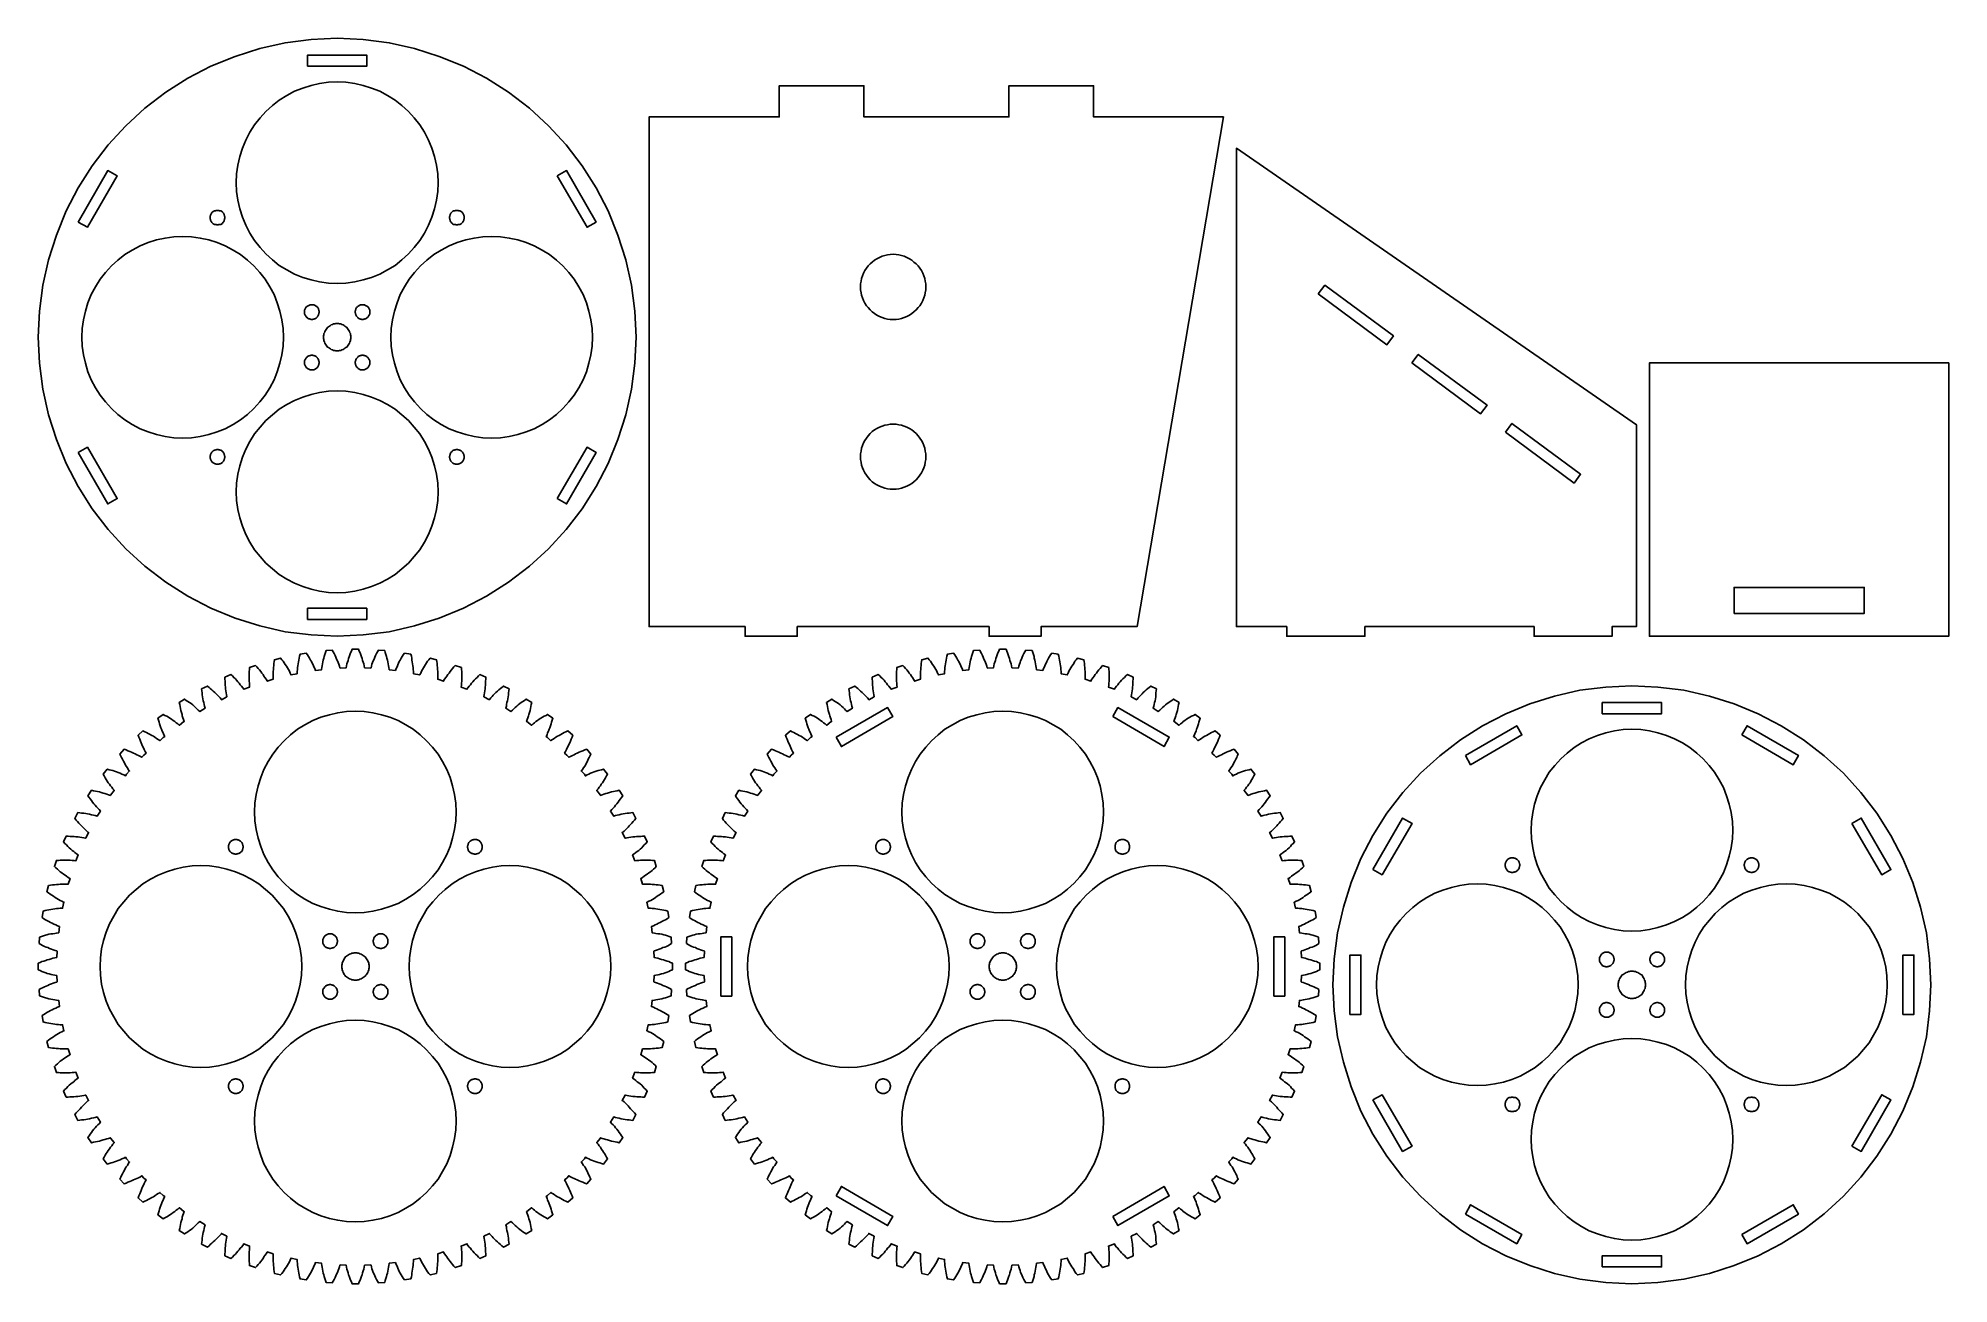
# Model space of a CAD drawing. Header units: millimetres. Extents: x 6 to 593, y 6 to 389.
import ezdxf

# ---------------------------------------------------------------- set-up
doc = ezdxf.new("R2010")
doc.units = ezdxf.units.MM
doc.layers.add('CUT', color=1, linetype='Continuous')
doc.layers.add('CUT_INNER', color=1, linetype='Continuous')

msp = doc.modelspace()

# ---------------------------------------------------------------- linework, layer by layer
at = {"layer": 'CUT'}
for points in [[(105.9, 205.4), (113.9, 206.4), (121.7, 208.2), (129.3, 210.6), (136.7, 213.6), (143.8, 217.3), (150.6, 221.6), (157, 226.5), (162.9, 231.9), (168.3, 237.8), (173.2, 244.2), (177.5, 251), (181.2, 258.1), (184.2, 265.5), (186.6, 273.1), (188.4, 280.9), (189.4, 288.9), (189.8, 296.9), (189.4, 304.9), (188.4, 312.9), (186.6, 320.7), (184.2, 328.3), (181.2, 335.7), (177.5, 342.8), (173.2, 349.6), (168.3, 356), (162.9, 361.9), (157, 367.3), (150.6, 372.2), (143.8, 376.5), (136.7, 380.2), (129.3, 383.2), (121.7, 385.6), (113.9, 387.4), (105.9, 388.4), (97.9, 388.8), (89.9, 388.4), (81.9, 387.4), (74.1, 385.6), (66.5, 383.2), (59.1, 380.2), (52, 376.5), (45.2, 372.2), (38.8, 367.3), (32.9, 361.9), (27.5, 356), (22.6, 349.6), (18.3, 342.8), (14.6, 335.7), (11.6, 328.3), (9.2, 320.7), (7.4, 312.9), (6.4, 304.9), (6, 296.9), (6.4, 288.9), (7.4, 280.9), (9.2, 273.1), (11.6, 265.5), (14.6, 258.1), (18.3, 251), (22.6, 244.2), (27.5, 237.8), (32.9, 231.9), (38.8, 226.5), (45.2, 221.6), (52, 217.3), (59.1, 213.6), (66.5, 210.6), (74.1, 208.2), (81.9, 206.4), (89.9, 205.4), (97.9, 205), (105.9, 205.4)], [(239.3, 208), (298.3, 208), (298.3, 205), (314.3, 205), (314.3, 208), (343.8, 208), (370.3, 364.6), (330.4, 364.6), (330.4, 374.2), (304.4, 374.2), (304.4, 364.6), (259.8, 364.6), (259.8, 374.2), (233.8, 374.2), (233.8, 364.6), (193.8, 364.6), (193.8, 208), (223.3, 208), (223.3, 205), (239.3, 205), (239.3, 208)], [(413.8, 208), (465.8, 208), (465.8, 205), (489.8, 205), (489.8, 208), (497.3, 208), (497.3, 270), (374.3, 355), (374.3, 208), (389.8, 208), (389.8, 205), (413.8, 205), (413.8, 208)], [(593.3, 289), (501.3, 289), (501.3, 205), (593.3, 205), (593.3, 289)], [(104.7, 6.6), (105, 7.1), (105.2, 7.7), (105.4, 8.3), (105.6, 8.8), (105.7, 9.4), (105.9, 10), (106.1, 10.5), (106.2, 11.1), (106.3, 11.7), (108.2, 11.8), (108.3, 11.7), (108.4, 11.2), (108.6, 10.6), (108.8, 10.1), (109, 9.5), (109.3, 9), (109.5, 8.4), (109.7, 7.9), (110, 7.3), (110.3, 6.8), (110.6, 6.3), (112.5, 6.4), (112.7, 7), (112.9, 7.6), (113.1, 8.2), (113.2, 8.7), (113.4, 9.3), (113.5, 9.9), (113.6, 10.5), (113.7, 11.1), (113.8, 11.6), (113.9, 12.2), (113.9, 12.3), (115.8, 12.5), (116, 11.9), (116.3, 11.4), (116.5, 10.8), (116.8, 10.3), (117, 9.8), (117.3, 9.3), (117.6, 8.7), (117.9, 8.2), (118.2, 7.7), (118.6, 7.2), (120.5, 7.5), (120.7, 8.1), (120.8, 8.7), (120.9, 9.3), (121, 9.9), (121.1, 10.5), (121.2, 11.1), (121.3, 11.6), (121.3, 12.2), (121.4, 12.8), (121.4, 13.4), (121.4, 13.5), (123.3, 13.9), (123.3, 13.8), (123.6, 13.3), (123.8, 12.7), (124.1, 12.2), (124.4, 11.7), (124.7, 11.2), (125.1, 10.7), (125.4, 10.2), (125.7, 9.7), (126.1, 9.2), (126.5, 8.7), (128.4, 9.2), (128.5, 9.8), (128.6, 10.4), (128.6, 11), (128.7, 11.6), (128.7, 12.2), (128.8, 12.8), (128.8, 13.4), (128.8, 14), (128.8, 14.6), (128.8, 15.2), (130.6, 15.8), (130.6, 15.7), (130.9, 15.2), (131.3, 14.7), (131.6, 14.3), (131.9, 13.8), (132.3, 13.3), (132.6, 12.8), (133, 12.3), (133.4, 11.9), (133.8, 11.4), (134.2, 11), (136.1, 11.6), (136.1, 12.2), (136.2, 12.8), (136.2, 13.4), (136.2, 14), (136.2, 14.6), (136.2, 15.2), (136.2, 15.8), (136.1, 16.4), (136.1, 17), (136, 17.6), (137.8, 18.3), (138.1, 17.8), (138.5, 17.3), (138.9, 16.9), (139.2, 16.4), (139.6, 16), (140, 15.5), (140.4, 15.1), (140.9, 14.7), (141.3, 14.2), (141.8, 13.8), (143.6, 14.6), (143.6, 15.2), (143.5, 15.8), (143.5, 16.4), (143.5, 17), (143.4, 17.6), (143.4, 18.2), (143.3, 18.8), (143.2, 19.4), (143.1, 20), (143, 20.5), (143, 20.6), (144.7, 21.5), (144.7, 21.4), (145.1, 20.9), (145.5, 20.5), (145.9, 20.1), (146.3, 19.7), (146.7, 19.3), (147.2, 18.9), (147.6, 18.5), (148.1, 18.1), (148.5, 17.7), (149, 17.3), (150.8, 18.2), (150.7, 18.8), (150.6, 19.4), (150.6, 20), (150.5, 20.6), (150.4, 21.2), (150.3, 21.8), (150.1, 22.4), (150, 23), (149.9, 23.5), (149.7, 24.1), (151.3, 25.1), (151.8, 24.7), (152.2, 24.3), (152.6, 23.9), (153.1, 23.5), (153.5, 23.1), (154, 22.7), (154.5, 22.4), (155, 22), (155.5, 21.7), (156, 21.3), (157.7, 22.4), (157.5, 23), (157.4, 23.6), (157.3, 24.2), (157.2, 24.8), (157, 25.4), (156.8, 26), (156.7, 26.5), (156.5, 27.1), (156.3, 27.6), (156.1, 28.2), (156.2, 28.2), (157.6, 29.3), (157.7, 29.3), (158.1, 28.9), (158.6, 28.6), (159, 28.2), (159.5, 27.9), (160, 27.5), (160.5, 27.2), (161, 26.9), (161.5, 26.6), (162.1, 26.3), (162.6, 26), (164.2, 27.2), (164, 27.8), (163.8, 28.4), (163.7, 28.9), (163.5, 29.5), (163.3, 30.1), (163.1, 30.6), (162.9, 31.2), (162.6, 31.7), (162.4, 32.3), (162.1, 32.8), (162.6, 33.1), (163.6, 34.1), (163.6, 34), (164.1, 33.7), (164.6, 33.4), (165.1, 33), (165.6, 32.7), (166.1, 32.5), (166.6, 32.2), (167.2, 31.9), (167.7, 31.6), (168.2, 31.4), (168.8, 31.1), (170.3, 32.4), (170.1, 33), (169.8, 33.6), (169.6, 34.2), (169.4, 34.7), (169.1, 35.3), (168.9, 35.8), (168.6, 36.3), (168.4, 36.8), (168.1, 37.4), (167.8, 37.9), (168.5, 38.5), (169.1, 39.2), (169.6, 38.9), (170.2, 38.6), (170.7, 38.4), (171.2, 38.1), (171.7, 37.9), (172.3, 37.6), (172.8, 37.4), (173.4, 37.2), (174, 36.9), (174.6, 36.7), (175.9, 38.2), (175.6, 38.8), (175.4, 39.3), (175.1, 39.8), (174.8, 40.4), (174.5, 40.9), (174.3, 41.4), (174, 41.9), (173.6, 42.4), (173.3, 42.9), (173, 43.4), (172.9, 43.4), (173.9, 44.4), (174.2, 44.9), (174.7, 44.6), (175.3, 44.4), (175.8, 44.1), (176.4, 43.9), (176.9, 43.7), (177.5, 43.5), (178.1, 43.3), (178.6, 43.2), (179.2, 43), (179.8, 42.8), (181, 44.4), (180.7, 44.9), (180.4, 45.5), (180.1, 46), (179.8, 46.5), (179.5, 47), (179.1, 47.5), (178.8, 48), (178.4, 48.4), (178.1, 48.9), (177.7, 49.3), (177.7, 49.4), (178.8, 50.8), (178.8, 50.9), (179.4, 50.7), (179.9, 50.5), (180.5, 50.3), (181, 50.2), (181.6, 50), (182.2, 49.8), (182.8, 49.7), (183.4, 49.6), (184, 49.5), (184.6, 49.3), (185.7, 51), (185.3, 51.5), (185, 52), (184.6, 52.5), (184.3, 53), (183.9, 53.5), (183.5, 53.9), (183.1, 54.4), (182.7, 54.8), (182.3, 55.2), (181.9, 55.7), (182.9, 57.3), (183.5, 57.1), (184, 57), (184.6, 56.9), (185.2, 56.7), (185.8, 56.6), (186.4, 56.5), (187, 56.4), (187.6, 56.4), (188.2, 56.3), (188.8, 56.2), (189.7, 58), (189.3, 58.5), (188.9, 58.9), (188.5, 59.4), (188.1, 59.8), (187.7, 60.3), (187.3, 60.7), (186.9, 61.1), (186.5, 61.5), (186.1, 61.9), (185.6, 62.3), (185.5, 62.3), (186.4, 64), (186.5, 64), (187, 63.9), (187.6, 63.8), (188.2, 63.7), (188.8, 63.6), (189.4, 63.6), (190, 63.5), (190.6, 63.5), (191.2, 63.5), (191.8, 63.4), (192.4, 63.4), (193.2, 65.2), (192.8, 65.7), (192.3, 66.1), (191.9, 66.6), (191.5, 67), (191, 67.4), (190.6, 67.8), (190.1, 68.1), (189.7, 68.5), (189.2, 68.9), (188.7, 69.2), (189.4, 71), (190, 70.9), (190.6, 70.9), (191.2, 70.8), (191.8, 70.8), (192.4, 70.8), (193, 70.8), (193.6, 70.8), (194.2, 70.8), (194.8, 70.9), (195.4, 70.9), (196, 72.8), (195.6, 73.2), (195.1, 73.6), (194.7, 74), (194.2, 74.4), (193.7, 74.7), (193.2, 75.1), (192.7, 75.4), (192.3, 75.7), (191.8, 76.1), (191.3, 76.4), (191.2, 76.4), (191.8, 78.2), (192.4, 78.2), (193, 78.2), (193.6, 78.2), (194.2, 78.2), (194.8, 78.3), (195.4, 78.3), (196, 78.4), (196.6, 78.4), (197.2, 78.5), (197.8, 78.6), (198.3, 80.5), (197.8, 80.9), (197.3, 81.3), (196.8, 81.6), (196.3, 81.9), (195.8, 82.3), (195.3, 82.6), (194.8, 82.9), (194.3, 83.2), (193.7, 83.4), (193.2, 83.7), (193.1, 83.7), (193.5, 85.6), (193.6, 85.6), (194.2, 85.6), (194.8, 85.7), (195.4, 85.7), (195.9, 85.8), (196.5, 85.9), (197.1, 86), (197.7, 86.1), (198.3, 86.2), (198.9, 86.3), (199.5, 86.5), (199.8, 88.4), (199.3, 88.8), (198.8, 89.1), (198.3, 89.4), (197.7, 89.7), (197.2, 90), (196.7, 90.2), (196.2, 90.5), (195.6, 90.7), (195.1, 91), (194.5, 91.2), (194.7, 93.1), (194.8, 93.1), (195.4, 93.2), (195.9, 93.3), (196.5, 93.4), (197.1, 93.5), (197.7, 93.6), (198.3, 93.8), (198.8, 93.9), (199.4, 94.1), (200, 94.3), (200.6, 94.5), (200.7, 96.4), (200.2, 96.7), (199.7, 97), (199.1, 97.3), (198.6, 97.5), (198, 97.7), (197.5, 98), (196.9, 98.2), (196.4, 98.4), (195.8, 98.6), (195.3, 98.7), (195.2, 98.8), (195.3, 100.7), (195.9, 100.8), (196.5, 100.9), (197, 101.1), (197.6, 101.3), (198.2, 101.4), (198.7, 101.6), (199.3, 101.8), (199.9, 102), (200.4, 102.3), (201, 102.5), (201, 104.5), (200.4, 104.7), (199.9, 105), (199.3, 105.2), (198.7, 105.4), (198.2, 105.6), (197.6, 105.7), (197, 105.9), (196.5, 106.1), (195.9, 106.2), (195.3, 106.3), (195.2, 108.2), (195.3, 108.3), (195.8, 108.4), (196.4, 108.6), (196.9, 108.8), (197.5, 109), (198, 109.3), (198.6, 109.5), (199.1, 109.7), (199.7, 110), (200.2, 110.3), (200.7, 110.6), (200.6, 112.5), (200, 112.7), (199.4, 112.9), (198.8, 113.1), (198.3, 113.2), (197.7, 113.4), (197.1, 113.5), (196.5, 113.6), (195.9, 113.7), (195.4, 113.8), (194.8, 113.9), (194.7, 113.9), (194.5, 115.8), (195.1, 116), (195.6, 116.3), (196.2, 116.5), (196.7, 116.8), (197.2, 117), (197.7, 117.3), (198.3, 117.6), (198.8, 117.9), (199.3, 118.2), (199.8, 118.6), (199.5, 120.5), (198.9, 120.7), (198.3, 120.8), (197.7, 120.9), (197.1, 121), (196.5, 121.1), (195.9, 121.2), (195.4, 121.3), (194.8, 121.3), (194.2, 121.4), (193.6, 121.4), (193.5, 121.4), (193.1, 123.3), (193.2, 123.3), (193.7, 123.6), (194.3, 123.8), (194.8, 124.1), (195.3, 124.4), (195.8, 124.7), (196.3, 125.1), (196.8, 125.4), (197.3, 125.7), (197.8, 126.1), (198.3, 126.5), (197.8, 128.4), (197.2, 128.5), (196.6, 128.6), (196, 128.6), (195.4, 128.7), (194.8, 128.7), (194.2, 128.8), (193.6, 128.8), (193, 128.8), (192.4, 128.8), (191.8, 128.8), (191.2, 130.6), (191.3, 130.6), (191.8, 130.9), (192.3, 131.3), (192.7, 131.6), (193.2, 131.9), (193.7, 132.3), (194.2, 132.6), (194.7, 133), (195.1, 133.4), (195.6, 133.8), (196, 134.2), (195.4, 136.1), (194.8, 136.1), (194.2, 136.2), (193.6, 136.2), (193, 136.2), (192.4, 136.2), (191.8, 136.2), (191.2, 136.2), (190.6, 136.1), (190, 136.1), (189.4, 136), (188.7, 137.8), (189.2, 138.1), (189.7, 138.5), (190.1, 138.9), (190.6, 139.2), (191, 139.6), (191.5, 140), (191.9, 140.4), (192.3, 140.9), (192.8, 141.3), (193.2, 141.8), (192.4, 143.6), (191.8, 143.6), (191.2, 143.5), (190.6, 143.5), (190, 143.5), (189.4, 143.4), (188.8, 143.4), (188.2, 143.3), (187.6, 143.2), (187, 143.1), (186.5, 143), (186.4, 143), (185.5, 144.7), (185.6, 144.7), (186.1, 145.1), (186.5, 145.5), (186.9, 145.9), (187.3, 146.3), (187.7, 146.7), (188.1, 147.2), (188.5, 147.6), (188.9, 148.1), (189.3, 148.5), (189.7, 149), (188.8, 150.8), (188.2, 150.7), (187.6, 150.6), (187, 150.6), (186.4, 150.5), (185.8, 150.4), (185.2, 150.3), (184.6, 150.1), (184, 150), (183.5, 149.9), (182.9, 149.7), (181.9, 151.3), (182.3, 151.8), (182.7, 152.2), (183.1, 152.6), (183.5, 153.1), (183.9, 153.5), (184.3, 154), (184.6, 154.5), (185, 155), (185.3, 155.5), (185.7, 156), (184.6, 157.7), (184, 157.5), (183.4, 157.4), (182.8, 157.3), (182.2, 157.2), (181.6, 157), (181, 156.8), (180.5, 156.7), (179.9, 156.5), (179.4, 156.3), (178.8, 156.1), (178.8, 156.2), (177.7, 157.6), (177.7, 157.7), (178.1, 158.1), (178.4, 158.6), (178.8, 159), (179.1, 159.5), (179.5, 160), (179.8, 160.5), (180.1, 161), (180.4, 161.5), (180.7, 162.1), (181, 162.6), (179.8, 164.2), (179.2, 164), (178.6, 163.8), (178.1, 163.7), (177.5, 163.5), (176.9, 163.3), (176.4, 163.1), (175.8, 162.9), (175.3, 162.6), (174.7, 162.4), (174.2, 162.1), (173.9, 162.6), (172.9, 163.6), (173, 163.6), (173.3, 164.1), (173.6, 164.6), (174, 165.1), (174.3, 165.6), (174.5, 166.1), (174.8, 166.6), (175.1, 167.2), (175.4, 167.7), (175.6, 168.2), (175.9, 168.8), (174.6, 170.3), (174, 170.1), (173.4, 169.8), (172.8, 169.6), (172.3, 169.4), (171.7, 169.1), (171.2, 168.9), (170.7, 168.6), (170.2, 168.4), (169.6, 168.1), (169.1, 167.8), (168.5, 168.5), (167.8, 169.1), (168.1, 169.6), (168.4, 170.2), (168.6, 170.7), (168.9, 171.2), (169.1, 171.7), (169.4, 172.3), (169.6, 172.8), (169.8, 173.4), (170.1, 174), (170.3, 174.6), (168.8, 175.9), (168.2, 175.6), (167.7, 175.4), (167.2, 175.1), (166.6, 174.8), (166.1, 174.5), (165.6, 174.3), (165.1, 174), (164.6, 173.6), (164.1, 173.3), (163.6, 173), (163.6, 172.9), (162.6, 173.9), (162.1, 174.2), (162.4, 174.7), (162.6, 175.3), (162.9, 175.8), (163.1, 176.4), (163.3, 176.9), (163.5, 177.5), (163.7, 178.1), (163.8, 178.6), (164, 179.2), (164.2, 179.8), (162.6, 181), (162.1, 180.7), (161.5, 180.4), (161, 180.1), (160.5, 179.8), (160, 179.5), (159.5, 179.1), (159, 178.8), (158.6, 178.4), (158.1, 178.1), (157.7, 177.7), (157.6, 177.7), (156.2, 178.8), (156.1, 178.8), (156.3, 179.4), (156.5, 179.9), (156.7, 180.5), (156.8, 181), (157, 181.6), (157.2, 182.2), (157.3, 182.8), (157.4, 183.4), (157.5, 184), (157.7, 184.6), (156, 185.7), (155.5, 185.3), (155, 185), (154.5, 184.6), (154, 184.3), (153.5, 183.9), (153.1, 183.5), (152.6, 183.1), (152.2, 182.7), (151.8, 182.3), (151.3, 181.9), (149.7, 182.9), (149.9, 183.5), (150, 184), (150.1, 184.6), (150.3, 185.2), (150.4, 185.8), (150.5, 186.4), (150.6, 187), (150.6, 187.6), (150.7, 188.2), (150.8, 188.8), (149, 189.7), (148.5, 189.3), (148.1, 188.9), (147.6, 188.5), (147.2, 188.1), (146.7, 187.7), (146.3, 187.3), (145.9, 186.9), (145.5, 186.5), (145.1, 186.1), (144.7, 185.6), (144.7, 185.5), (143, 186.4), (143, 186.5), (143.1, 187), (143.2, 187.6), (143.3, 188.2), (143.4, 188.8), (143.4, 189.4), (143.5, 190), (143.5, 190.6), (143.5, 191.2), (143.6, 191.8), (143.6, 192.4), (141.8, 193.2), (141.3, 192.8), (140.9, 192.3), (140.4, 191.9), (140, 191.5), (139.6, 191), (139.2, 190.6), (138.9, 190.1), (138.5, 189.7), (138.1, 189.2), (137.8, 188.7), (136, 189.4), (136.1, 190), (136.1, 190.6), (136.2, 191.2), (136.2, 191.8), (136.2, 192.4), (136.2, 193), (136.2, 193.6), (136.2, 194.2), (136.1, 194.8), (136.1, 195.4), (134.2, 196), (133.8, 195.6), (133.4, 195.1), (133, 194.7), (132.6, 194.2), (132.3, 193.7), (131.9, 193.2), (131.6, 192.7), (131.3, 192.3), (130.9, 191.8), (130.6, 191.3), (130.6, 191.2), (128.8, 191.8), (128.8, 192.4), (128.8, 193), (128.8, 193.6), (128.8, 194.2), (128.7, 194.8), (128.7, 195.4), (128.6, 196), (128.6, 196.6), (128.5, 197.2), (128.4, 197.8), (126.5, 198.3), (126.1, 197.8), (125.7, 197.3), (125.4, 196.8), (125.1, 196.3), (124.7, 195.8), (124.4, 195.3), (124.1, 194.8), (123.8, 194.3), (123.6, 193.7), (123.3, 193.2), (123.3, 193.1), (121.4, 193.5), (121.4, 193.6), (121.4, 194.2), (121.3, 194.8), (121.3, 195.4), (121.2, 195.9), (121.1, 196.5), (121, 197.1), (120.9, 197.7), (120.8, 198.3), (120.7, 198.9), (120.5, 199.5), (118.6, 199.8), (118.2, 199.3), (117.9, 198.8), (117.6, 198.3), (117.3, 197.7), (117, 197.2), (116.8, 196.7), (116.5, 196.2), (116.3, 195.6), (116, 195.1), (115.8, 194.5), (113.9, 194.7), (113.9, 194.8), (113.8, 195.4), (113.7, 195.9), (113.6, 196.5), (113.5, 197.1), (113.4, 197.7), (113.2, 198.3), (113.1, 198.8), (112.9, 199.4), (112.7, 200), (112.5, 200.6), (110.6, 200.7), (110.3, 200.2), (110, 199.7), (109.7, 199.1), (109.5, 198.6), (109.3, 198), (109, 197.5), (108.8, 196.9), (108.6, 196.4), (108.4, 195.8), (108.3, 195.3), (108.2, 195.2), (106.3, 195.3), (106.2, 195.9), (106.1, 196.5), (105.9, 197), (105.7, 197.6), (105.6, 198.2), (105.4, 198.7), (105.2, 199.3), (105, 199.9), (104.7, 200.4), (104.5, 201), (102.5, 201), (102.3, 200.4), (102, 199.9), (101.8, 199.3), (101.6, 198.7), (101.4, 198.2), (101.3, 197.6), (101.1, 197), (100.9, 196.5), (100.8, 195.9), (100.7, 195.3), (98.8, 195.2), (98.7, 195.3), (98.6, 195.8), (98.4, 196.4), (98.2, 196.9), (98, 197.5), (97.7, 198), (97.5, 198.6), (97.3, 199.1), (97, 199.7), (96.7, 200.2), (96.4, 200.7), (94.5, 200.6), (94.3, 200), (94.1, 199.4), (93.9, 198.8), (93.8, 198.3), (93.6, 197.7), (93.5, 197.1), (93.4, 196.5), (93.3, 195.9), (93.2, 195.4), (93.1, 194.8), (93.1, 194.7), (91.2, 194.5), (91, 195.1), (90.7, 195.6), (90.5, 196.2), (90.2, 196.7), (90, 197.2), (89.7, 197.7), (89.4, 198.3), (89.1, 198.8), (88.8, 199.3), (88.4, 199.8), (86.5, 199.5), (86.3, 198.9), (86.2, 198.3), (86.1, 197.7), (86, 197.1), (85.9, 196.5), (85.8, 195.9), (85.7, 195.4), (85.7, 194.8), (85.6, 194.2), (85.6, 193.6), (85.6, 193.5), (83.7, 193.1), (83.7, 193.2), (83.4, 193.7), (83.2, 194.3), (82.9, 194.8), (82.6, 195.3), (82.3, 195.8), (81.9, 196.3), (81.6, 196.8), (81.3, 197.3), (80.9, 197.8), (80.5, 198.3), (78.6, 197.8), (78.5, 197.2), (78.4, 196.6), (78.4, 196), (78.3, 195.4), (78.3, 194.8), (78.2, 194.2), (78.2, 193.6), (78.2, 193), (78.2, 192.4), (78.2, 191.8), (76.4, 191.2), (76.4, 191.3), (76.1, 191.8), (75.7, 192.3), (75.4, 192.7), (75.1, 193.2), (74.7, 193.7), (74.4, 194.2), (74, 194.7), (73.6, 195.1), (73.2, 195.6), (72.8, 196), (70.9, 195.4), (70.9, 194.8), (70.8, 194.2), (70.8, 193.6), (70.8, 193), (70.8, 192.4), (70.8, 191.8), (70.8, 191.2), (70.9, 190.6), (70.9, 190), (71, 189.4), (69.2, 188.7), (68.9, 189.2), (68.5, 189.7), (68.1, 190.1), (67.8, 190.6), (67.4, 191), (67, 191.5), (66.6, 191.9), (66.1, 192.3), (65.7, 192.8), (65.2, 193.2), (63.4, 192.4), (63.4, 191.8), (63.5, 191.2), (63.5, 190.6), (63.5, 190), (63.6, 189.4), (63.6, 188.8), (63.7, 188.2), (63.8, 187.6), (63.9, 187), (64, 186.5), (64, 186.4), (62.3, 185.5), (62.3, 185.6), (61.9, 186.1), (61.5, 186.5), (61.1, 186.9), (60.7, 187.3), (60.3, 187.7), (59.8, 188.1), (59.4, 188.5), (58.9, 188.9), (58.5, 189.3), (58, 189.7), (56.2, 188.8), (56.3, 188.2), (56.4, 187.6), (56.4, 187), (56.5, 186.4), (56.6, 185.8), (56.7, 185.2), (56.9, 184.6), (57, 184), (57.1, 183.5), (57.3, 182.9), (55.7, 181.9), (55.2, 182.3), (54.8, 182.7), (54.4, 183.1), (53.9, 183.5), (53.5, 183.9), (53, 184.3), (52.5, 184.6), (52, 185), (51.5, 185.3), (51, 185.7), (49.3, 184.6), (49.5, 184), (49.6, 183.4), (49.7, 182.8), (49.8, 182.2), (50, 181.6), (50.2, 181), (50.3, 180.5), (50.5, 179.9), (50.7, 179.4), (50.9, 178.8), (50.8, 178.8), (49.4, 177.7), (49.3, 177.7), (48.9, 178.1), (48.4, 178.4), (48, 178.8), (47.5, 179.1), (47, 179.5), (46.5, 179.8), (46, 180.1), (45.5, 180.4), (44.9, 180.7), (44.4, 181), (42.8, 179.8), (43, 179.2), (43.2, 178.6), (43.3, 178.1), (43.5, 177.5), (43.7, 176.9), (43.9, 176.4), (44.1, 175.8), (44.4, 175.3), (44.6, 174.7), (44.9, 174.2), (44.4, 173.9), (43.4, 172.9), (43.4, 173), (42.9, 173.3), (42.4, 173.6), (41.9, 174), (41.4, 174.3), (40.9, 174.5), (40.4, 174.8), (39.8, 175.1), (39.3, 175.4), (38.8, 175.6), (38.2, 175.9), (36.7, 174.6), (36.9, 174), (37.2, 173.4), (37.4, 172.8), (37.6, 172.3), (37.9, 171.7), (38.1, 171.2), (38.4, 170.7), (38.6, 170.2), (38.9, 169.6), (39.2, 169.1), (38.5, 168.5), (37.9, 167.8), (37.4, 168.1), (36.8, 168.4), (36.3, 168.6), (35.8, 168.9), (35.3, 169.1), (34.7, 169.4), (34.2, 169.6), (33.6, 169.8), (33, 170.1), (32.4, 170.3), (31.1, 168.8), (31.4, 168.2), (31.6, 167.7), (31.9, 167.2), (32.2, 166.6), (32.5, 166.1), (32.7, 165.6), (33, 165.1), (33.4, 164.6), (33.7, 164.1), (34, 163.6), (34.1, 163.6), (33.1, 162.6), (32.8, 162.1), (32.3, 162.4), (31.7, 162.6), (31.2, 162.9), (30.6, 163.1), (30.1, 163.3), (29.5, 163.5), (28.9, 163.7), (28.4, 163.8), (27.8, 164), (27.2, 164.2), (26, 162.6), (26.3, 162.1), (26.6, 161.5), (26.9, 161), (27.2, 160.5), (27.5, 160), (27.9, 159.5), (28.2, 159), (28.6, 158.6), (28.9, 158.1), (29.3, 157.7), (29.3, 157.6), (28.2, 156.2), (28.2, 156.1), (27.6, 156.3), (27.1, 156.5), (26.5, 156.7), (26, 156.8), (25.4, 157), (24.8, 157.2), (24.2, 157.3), (23.6, 157.4), (23, 157.5), (22.4, 157.7), (21.3, 156), (21.7, 155.5), (22, 155), (22.4, 154.5), (22.7, 154), (23.1, 153.5), (23.5, 153.1), (23.9, 152.6), (24.3, 152.2), (24.7, 151.8), (25.1, 151.3), (24.1, 149.7), (23.5, 149.9), (23, 150), (22.4, 150.1), (21.8, 150.3), (21.2, 150.4), (20.6, 150.5), (20, 150.6), (19.4, 150.6), (18.8, 150.7), (18.2, 150.8), (17.3, 149), (17.7, 148.5), (18.1, 148.1), (18.5, 147.6), (18.9, 147.2), (19.3, 146.7), (19.7, 146.3), (20.1, 145.9), (20.5, 145.5), (20.9, 145.1), (21.4, 144.7), (21.5, 144.7), (20.6, 143), (20.5, 143), (20, 143.1), (19.4, 143.2), (18.8, 143.3), (18.2, 143.4), (17.6, 143.4), (17, 143.5), (16.4, 143.5), (15.8, 143.5), (15.2, 143.6), (14.6, 143.6), (13.8, 141.8), (14.2, 141.3), (14.7, 140.9), (15.1, 140.4), (15.5, 140), (16, 139.6), (16.4, 139.2), (16.9, 138.9), (17.3, 138.5), (17.8, 138.1), (18.3, 137.8), (17.6, 136), (17, 136.1), (16.4, 136.1), (15.8, 136.2), (15.2, 136.2), (14.6, 136.2), (14, 136.2), (13.4, 136.2), (12.8, 136.2), (12.2, 136.1), (11.6, 136.1), (11, 134.2), (11.4, 133.8), (11.9, 133.4), (12.3, 133), (12.8, 132.6), (13.3, 132.3), (13.8, 131.9), (14.3, 131.6), (14.7, 131.3), (15.2, 130.9), (15.7, 130.6), (15.8, 130.6), (15.2, 128.8), (14.6, 128.8), (14, 128.8), (13.4, 128.8), (12.8, 128.8), (12.2, 128.7), (11.6, 128.7), (11, 128.6), (10.4, 128.6), (9.8, 128.5), (9.2, 128.4), (8.7, 126.5), (9.2, 126.1), (9.7, 125.7), (10.2, 125.4), (10.7, 125.1), (11.2, 124.7), (11.7, 124.4), (12.2, 124.1), (12.7, 123.8), (13.3, 123.6), (13.8, 123.3), (13.9, 123.3), (13.5, 121.4), (13.4, 121.4), (12.8, 121.4), (12.2, 121.3), (11.6, 121.3), (11.1, 121.2), (10.5, 121.1), (9.9, 121), (9.3, 120.9), (8.7, 120.8), (8.1, 120.7), (7.5, 120.5), (7.2, 118.6), (7.7, 118.2), (8.2, 117.9), (8.7, 117.6), (9.3, 117.3), (9.8, 117), (10.3, 116.8), (10.8, 116.5), (11.4, 116.3), (11.9, 116), (12.5, 115.8), (12.3, 113.9), (12.2, 113.9), (11.6, 113.8), (11.1, 113.7), (10.5, 113.6), (9.9, 113.5), (9.3, 113.4), (8.7, 113.2), (8.2, 113.1), (7.6, 112.9), (7, 112.7), (6.4, 112.5), (6.3, 110.6), (6.8, 110.3), (7.3, 110), (7.9, 109.7), (8.4, 109.5), (9, 109.3), (9.5, 109), (10.1, 108.8), (10.6, 108.6), (11.2, 108.4), (11.7, 108.3), (11.8, 108.2), (11.7, 106.3), (11.1, 106.2), (10.5, 106.1), (10, 105.9), (9.4, 105.7), (8.8, 105.6), (8.3, 105.4), (7.7, 105.2), (7.1, 105), (6.6, 104.7), (6, 104.5), (6, 102.5), (6.6, 102.3), (7.1, 102), (7.7, 101.8), (8.3, 101.6), (8.8, 101.4), (9.4, 101.3), (10, 101.1), (10.5, 100.9), (11.1, 100.8), (11.7, 100.7), (11.8, 98.8), (11.7, 98.7), (11.2, 98.6), (10.6, 98.4), (10.1, 98.2), (9.5, 98), (9, 97.7), (8.4, 97.5), (7.9, 97.3), (7.3, 97), (6.8, 96.7), (6.3, 96.4), (6.4, 94.5), (7, 94.3), (7.6, 94.1), (8.2, 93.9), (8.7, 93.8), (9.3, 93.6), (9.9, 93.5), (10.5, 93.4), (11.1, 93.3), (11.6, 93.2), (12.2, 93.1), (12.3, 93.1), (12.5, 91.2), (11.9, 91), (11.4, 90.7), (10.8, 90.5), (10.3, 90.2), (9.8, 90), (9.3, 89.7), (8.7, 89.4), (8.2, 89.1), (7.7, 88.8), (7.2, 88.4), (7.5, 86.5), (8.1, 86.3), (8.7, 86.2), (9.3, 86.1), (9.9, 86), (10.5, 85.9), (11.1, 85.8), (11.6, 85.7), (12.2, 85.7), (12.8, 85.6), (13.4, 85.6), (13.5, 85.6), (13.9, 83.7), (13.8, 83.7), (13.3, 83.4), (12.7, 83.2), (12.2, 82.9), (11.7, 82.6), (11.2, 82.3), (10.7, 81.9), (10.2, 81.6), (9.7, 81.3), (9.2, 80.9), (8.7, 80.5), (9.2, 78.6), (9.8, 78.5), (10.4, 78.4), (11, 78.4), (11.6, 78.3), (12.2, 78.3), (12.8, 78.2), (13.4, 78.2), (14, 78.2), (14.6, 78.2), (15.2, 78.2), (15.8, 76.4), (15.7, 76.4), (15.2, 76.1), (14.7, 75.7), (14.3, 75.4), (13.8, 75.1), (13.3, 74.7), (12.8, 74.4), (12.3, 74), (11.9, 73.6), (11.4, 73.2), (11, 72.8), (11.6, 70.9), (12.2, 70.9), (12.8, 70.8), (13.4, 70.8), (14, 70.8), (14.6, 70.8), (15.2, 70.8), (15.8, 70.8), (16.4, 70.9), (17, 70.9), (17.6, 71), (18.3, 69.2), (17.8, 68.9), (17.3, 68.5), (16.9, 68.1), (16.4, 67.8), (16, 67.4), (15.5, 67), (15.1, 66.6), (14.7, 66.1), (14.2, 65.7), (13.8, 65.2), (14.6, 63.4), (15.2, 63.4), (15.8, 63.5), (16.4, 63.5), (17, 63.5), (17.6, 63.6), (18.2, 63.6), (18.8, 63.7), (19.4, 63.8), (20, 63.9), (20.5, 64), (20.6, 64), (21.5, 62.3), (21.4, 62.3), (20.9, 61.9), (20.5, 61.5), (20.1, 61.1), (19.7, 60.7), (19.3, 60.3), (18.9, 59.8), (18.5, 59.4), (18.1, 58.9), (17.7, 58.5), (17.3, 58), (18.2, 56.2), (18.8, 56.3), (19.4, 56.4), (20, 56.4), (20.6, 56.5), (21.2, 56.6), (21.8, 56.7), (22.4, 56.9), (23, 57), (23.5, 57.1), (24.1, 57.3), (25.1, 55.7), (24.7, 55.2), (24.3, 54.8), (23.9, 54.4), (23.5, 53.9), (23.1, 53.5), (22.7, 53), (22.4, 52.5), (22, 52), (21.7, 51.5), (21.3, 51), (22.4, 49.3), (23, 49.5), (23.6, 49.6), (24.2, 49.7), (24.8, 49.8), (25.4, 50), (26, 50.2), (26.5, 50.3), (27.1, 50.5), (27.6, 50.7), (28.2, 50.9), (28.2, 50.8), (29.3, 49.4), (29.3, 49.3), (28.9, 48.9), (28.6, 48.4), (28.2, 48), (27.9, 47.5), (27.5, 47), (27.2, 46.5), (26.9, 46), (26.6, 45.5), (26.3, 44.9), (26, 44.4), (27.2, 42.8), (27.8, 43), (28.4, 43.2), (28.9, 43.3), (29.5, 43.5), (30.1, 43.7), (30.6, 43.9), (31.2, 44.1), (31.7, 44.4), (32.3, 44.6), (32.8, 44.9), (33.1, 44.4), (34.1, 43.4), (34, 43.4), (33.7, 42.9), (33.4, 42.4), (33, 41.9), (32.7, 41.4), (32.5, 40.9), (32.2, 40.4), (31.9, 39.8), (31.6, 39.3), (31.4, 38.8), (31.1, 38.2), (32.4, 36.7), (33, 36.9), (33.6, 37.2), (34.2, 37.4), (34.7, 37.6), (35.3, 37.9), (35.8, 38.1), (36.3, 38.4), (36.8, 38.6), (37.4, 38.9), (37.9, 39.2), (38.5, 38.5), (39.2, 37.9), (38.9, 37.4), (38.6, 36.8), (38.4, 36.3), (38.1, 35.8), (37.9, 35.3), (37.6, 34.7), (37.4, 34.2), (37.2, 33.6), (36.9, 33), (36.7, 32.4), (38.2, 31.1), (38.8, 31.4), (39.3, 31.6), (39.8, 31.9), (40.4, 32.2), (40.9, 32.5), (41.4, 32.7), (41.9, 33), (42.4, 33.4), (42.9, 33.7), (43.4, 34), (43.4, 34.1), (44.4, 33.1), (44.9, 32.8), (44.6, 32.3), (44.4, 31.7), (44.1, 31.2), (43.9, 30.6), (43.7, 30.1), (43.5, 29.5), (43.3, 28.9), (43.2, 28.4), (43, 27.8), (42.8, 27.2), (44.4, 26), (44.9, 26.3), (45.5, 26.6), (46, 26.9), (46.5, 27.2), (47, 27.5), (47.5, 27.9), (48, 28.2), (48.4, 28.6), (48.9, 28.9), (49.3, 29.3), (49.4, 29.3), (50.8, 28.2), (50.9, 28.2), (50.7, 27.6), (50.5, 27.1), (50.3, 26.5), (50.2, 26), (50, 25.4), (49.8, 24.8), (49.7, 24.2), (49.6, 23.6), (49.5, 23), (49.3, 22.4), (51, 21.3), (51.5, 21.7), (52, 22), (52.5, 22.4), (53, 22.7), (53.5, 23.1), (53.9, 23.5), (54.4, 23.9), (54.8, 24.3), (55.2, 24.7), (55.7, 25.1), (57.3, 24.1), (57.1, 23.5), (57, 23), (56.9, 22.4), (56.7, 21.8), (56.6, 21.2), (56.5, 20.6), (56.4, 20), (56.4, 19.4), (56.3, 18.8), (56.2, 18.2), (58, 17.3), (58.5, 17.7), (58.9, 18.1), (59.4, 18.5), (59.8, 18.9), (60.3, 19.3), (60.7, 19.7), (61.1, 20.1), (61.5, 20.5), (61.9, 20.9), (62.3, 21.4), (62.3, 21.5), (64, 20.6), (64, 20.5), (63.9, 20), (63.8, 19.4), (63.7, 18.8), (63.6, 18.2), (63.6, 17.6), (63.5, 17), (63.5, 16.4), (63.5, 15.8), (63.4, 15.2), (63.4, 14.6), (65.2, 13.8), (65.7, 14.2), (66.1, 14.7), (66.6, 15.1), (67, 15.5), (67.4, 16), (67.8, 16.4), (68.1, 16.9), (68.5, 17.3), (68.9, 17.8), (69.2, 18.3), (71, 17.6), (70.9, 17), (70.9, 16.4), (70.8, 15.8), (70.8, 15.2), (70.8, 14.6), (70.8, 14), (70.8, 13.4), (70.8, 12.8), (70.9, 12.2), (70.9, 11.6), (72.8, 11), (73.2, 11.4), (73.6, 11.9), (74, 12.3), (74.4, 12.8), (74.7, 13.3), (75.1, 13.8), (75.4, 14.3), (75.7, 14.7), (76.1, 15.2), (76.4, 15.7), (76.4, 15.8), (78.2, 15.2), (78.2, 14.6), (78.2, 14), (78.2, 13.4), (78.2, 12.8), (78.3, 12.2), (78.3, 11.6), (78.4, 11), (78.4, 10.4), (78.5, 9.8), (78.6, 9.2), (80.5, 8.7), (80.9, 9.2), (81.3, 9.7), (81.6, 10.2), (81.9, 10.7), (82.3, 11.2), (82.6, 11.7), (82.9, 12.2), (83.2, 12.7), (83.4, 13.3), (83.7, 13.8), (83.7, 13.9), (85.6, 13.5), (85.6, 13.4), (85.6, 12.8), (85.7, 12.2), (85.7, 11.6), (85.8, 11.1), (85.9, 10.5), (86, 9.9), (86.1, 9.3), (86.2, 8.7), (86.3, 8.1), (86.5, 7.5), (88.4, 7.2), (88.8, 7.7), (89.1, 8.2), (89.4, 8.7), (89.7, 9.3), (90, 9.8), (90.2, 10.3), (90.5, 10.8), (90.7, 11.4), (91, 11.9), (91.2, 12.5), (93.1, 12.3), (93.1, 12.2), (93.2, 11.6), (93.3, 11.1), (93.4, 10.5), (93.5, 9.9), (93.6, 9.3), (93.8, 8.7), (93.9, 8.2), (94.1, 7.6), (94.3, 7), (94.5, 6.4), (96.4, 6.3), (96.7, 6.8), (97, 7.3), (97.3, 7.9), (97.5, 8.4), (97.7, 9), (98, 9.5), (98.2, 10.1), (98.4, 10.6), (98.6, 11.2), (98.7, 11.7), (98.8, 11.8), (100.7, 11.7), (100.8, 11.1), (100.9, 10.5), (101.1, 10), (101.3, 9.4), (101.4, 8.8), (101.6, 8.3), (101.8, 7.7), (102, 7.1), (102.3, 6.6), (102.5, 6), (104.5, 6), (104.7, 6.6)], [(303.7, 6.6), (304, 7.1), (304.2, 7.7), (304.4, 8.3), (304.6, 8.8), (304.7, 9.4), (304.9, 10), (305.1, 10.5), (305.2, 11.1), (305.3, 11.7), (307.2, 11.8), (307.3, 11.7), (307.4, 11.2), (307.6, 10.6), (307.8, 10.1), (308, 9.5), (308.3, 9), (308.5, 8.4), (308.7, 7.9), (309, 7.3), (309.3, 6.8), (309.6, 6.3), (311.5, 6.4), (311.7, 7), (311.9, 7.6), (312.1, 8.2), (312.2, 8.7), (312.4, 9.3), (312.5, 9.9), (312.6, 10.5), (312.7, 11.1), (312.8, 11.6), (312.9, 12.2), (312.9, 12.3), (314.8, 12.5), (315, 11.9), (315.3, 11.4), (315.5, 10.8), (315.8, 10.3), (316, 9.8), (316.3, 9.3), (316.6, 8.7), (316.9, 8.2), (317.2, 7.7), (317.6, 7.2), (319.5, 7.5), (319.7, 8.1), (319.8, 8.7), (319.9, 9.3), (320, 9.9), (320.1, 10.5), (320.2, 11.1), (320.3, 11.6), (320.3, 12.2), (320.4, 12.8), (320.4, 13.4), (320.4, 13.5), (322.3, 13.9), (322.3, 13.8), (322.6, 13.3), (322.8, 12.7), (323.1, 12.2), (323.4, 11.7), (323.7, 11.2), (324.1, 10.7), (324.4, 10.2), (324.7, 9.7), (325.1, 9.2), (325.5, 8.7), (327.4, 9.2), (327.5, 9.8), (327.6, 10.4), (327.6, 11), (327.7, 11.6), (327.7, 12.2), (327.8, 12.8), (327.8, 13.4), (327.8, 14), (327.8, 14.6), (327.8, 15.2), (329.6, 15.8), (329.6, 15.7), (329.9, 15.2), (330.3, 14.7), (330.6, 14.3), (330.9, 13.8), (331.3, 13.3), (331.6, 12.8), (332, 12.3), (332.4, 11.9), (332.8, 11.4), (333.2, 11), (335.1, 11.6), (335.1, 12.2), (335.2, 12.8), (335.2, 13.4), (335.2, 14), (335.2, 14.6), (335.2, 15.2), (335.2, 15.8), (335.1, 16.4), (335.1, 17), (335, 17.6), (336.8, 18.3), (337.1, 17.8), (337.5, 17.3), (337.9, 16.9), (338.2, 16.4), (338.6, 16), (339, 15.5), (339.4, 15.1), (339.9, 14.7), (340.3, 14.2), (340.8, 13.8), (342.6, 14.6), (342.6, 15.2), (342.5, 15.8), (342.5, 16.4), (342.5, 17), (342.4, 17.6), (342.4, 18.2), (342.3, 18.8), (342.2, 19.4), (342.1, 20), (342, 20.5), (342, 20.6), (343.7, 21.5), (343.7, 21.4), (344.1, 20.9), (344.5, 20.5), (344.9, 20.1), (345.3, 19.7), (345.7, 19.3), (346.2, 18.9), (346.6, 18.5), (347.1, 18.1), (347.5, 17.7), (348, 17.3), (349.8, 18.2), (349.7, 18.8), (349.6, 19.4), (349.6, 20), (349.5, 20.6), (349.4, 21.2), (349.3, 21.8), (349.1, 22.4), (349, 23), (348.9, 23.5), (348.7, 24.1), (350.3, 25.1), (350.8, 24.7), (351.2, 24.3), (351.6, 23.9), (352.1, 23.5), (352.5, 23.1), (353, 22.7), (353.5, 22.4), (354, 22), (354.5, 21.7), (355, 21.3), (356.7, 22.4), (356.5, 23), (356.4, 23.6), (356.3, 24.2), (356.2, 24.8), (356, 25.4), (355.8, 26), (355.7, 26.5), (355.5, 27.1), (355.3, 27.6), (355.1, 28.2), (355.2, 28.2), (356.6, 29.3), (356.7, 29.3), (357.1, 28.9), (357.6, 28.6), (358, 28.2), (358.5, 27.9), (359, 27.5), (359.5, 27.2), (360, 26.9), (360.5, 26.6), (361.1, 26.3), (361.6, 26), (363.2, 27.2), (363, 27.8), (362.8, 28.4), (362.7, 28.9), (362.5, 29.5), (362.3, 30.1), (362.1, 30.6), (361.9, 31.2), (361.6, 31.7), (361.4, 32.3), (361.1, 32.8), (361.6, 33.1), (362.6, 34.1), (362.6, 34), (363.1, 33.7), (363.6, 33.4), (364.1, 33), (364.6, 32.7), (365.1, 32.5), (365.6, 32.2), (366.2, 31.9), (366.7, 31.6), (367.2, 31.4), (367.8, 31.1), (369.3, 32.4), (369.1, 33), (368.8, 33.6), (368.6, 34.2), (368.4, 34.7), (368.1, 35.3), (367.9, 35.8), (367.6, 36.3), (367.4, 36.8), (367.1, 37.4), (366.8, 37.9), (367.5, 38.5), (368.1, 39.2), (368.6, 38.9), (369.2, 38.6), (369.7, 38.4), (370.2, 38.1), (370.7, 37.9), (371.3, 37.6), (371.8, 37.4), (372.4, 37.2), (373, 36.9), (373.6, 36.7), (374.9, 38.2), (374.6, 38.8), (374.4, 39.3), (374.1, 39.8), (373.8, 40.4), (373.5, 40.9), (373.3, 41.4), (373, 41.9), (372.6, 42.4), (372.3, 42.9), (372, 43.4), (371.9, 43.4), (372.9, 44.4), (373.2, 44.9), (373.7, 44.6), (374.3, 44.4), (374.8, 44.1), (375.4, 43.9), (375.9, 43.7), (376.5, 43.5), (377.1, 43.3), (377.6, 43.2), (378.2, 43), (378.8, 42.8), (380, 44.4), (379.7, 44.9), (379.4, 45.5), (379.1, 46), (378.8, 46.5), (378.5, 47), (378.1, 47.5), (377.8, 48), (377.4, 48.4), (377.1, 48.9), (376.7, 49.3), (376.7, 49.4), (377.8, 50.8), (377.8, 50.9), (378.4, 50.7), (378.9, 50.5), (379.5, 50.3), (380, 50.2), (380.6, 50), (381.2, 49.8), (381.8, 49.7), (382.4, 49.6), (383, 49.5), (383.6, 49.3), (384.7, 51), (384.3, 51.5), (384, 52), (383.6, 52.5), (383.3, 53), (382.9, 53.5), (382.5, 53.9), (382.1, 54.4), (381.7, 54.8), (381.3, 55.2), (380.9, 55.7), (381.9, 57.3), (382.5, 57.1), (383, 57), (383.6, 56.9), (384.2, 56.7), (384.8, 56.6), (385.4, 56.5), (386, 56.4), (386.6, 56.4), (387.2, 56.3), (387.8, 56.2), (388.7, 58), (388.3, 58.5), (387.9, 58.9), (387.5, 59.4), (387.1, 59.8), (386.7, 60.3), (386.3, 60.7), (385.9, 61.1), (385.5, 61.5), (385.1, 61.9), (384.6, 62.3), (384.5, 62.3), (385.4, 64), (385.5, 64), (386, 63.9), (386.6, 63.8), (387.2, 63.7), (387.8, 63.6), (388.4, 63.6), (389, 63.5), (389.6, 63.5), (390.2, 63.5), (390.8, 63.4), (391.4, 63.4), (392.2, 65.2), (391.8, 65.7), (391.3, 66.1), (390.9, 66.6), (390.5, 67), (390, 67.4), (389.6, 67.8), (389.1, 68.1), (388.7, 68.5), (388.2, 68.9), (387.7, 69.2), (388.4, 71), (389, 70.9), (389.6, 70.9), (390.2, 70.8), (390.8, 70.8), (391.4, 70.8), (392, 70.8), (392.6, 70.8), (393.2, 70.8), (393.8, 70.9), (394.4, 70.9), (395, 72.8), (394.6, 73.2), (394.1, 73.6), (393.7, 74), (393.2, 74.4), (392.7, 74.7), (392.2, 75.1), (391.7, 75.4), (391.3, 75.7), (390.8, 76.1), (390.3, 76.4), (390.2, 76.4), (390.8, 78.2), (391.4, 78.2), (392, 78.2), (392.6, 78.2), (393.2, 78.2), (393.8, 78.3), (394.4, 78.3), (395, 78.4), (395.6, 78.4), (396.2, 78.5), (396.8, 78.6), (397.3, 80.5), (396.8, 80.9), (396.3, 81.3), (395.8, 81.6), (395.3, 81.9), (394.8, 82.3), (394.3, 82.6), (393.8, 82.9), (393.3, 83.2), (392.7, 83.4), (392.2, 83.7), (392.1, 83.7), (392.5, 85.6), (392.6, 85.6), (393.2, 85.6), (393.8, 85.7), (394.4, 85.7), (394.9, 85.8), (395.5, 85.9), (396.1, 86), (396.7, 86.1), (397.3, 86.2), (397.9, 86.3), (398.5, 86.5), (398.8, 88.4), (398.3, 88.8), (397.8, 89.1), (397.3, 89.4), (396.7, 89.7), (396.2, 90), (395.7, 90.2), (395.2, 90.5), (394.6, 90.7), (394.1, 91), (393.5, 91.2), (393.7, 93.1), (393.8, 93.1), (394.4, 93.2), (394.9, 93.3), (395.5, 93.4), (396.1, 93.5), (396.7, 93.6), (397.3, 93.8), (397.8, 93.9), (398.4, 94.1), (399, 94.3), (399.6, 94.5), (399.7, 96.4), (399.2, 96.7), (398.7, 97), (398.1, 97.3), (397.6, 97.5), (397, 97.7), (396.5, 98), (395.9, 98.2), (395.4, 98.4), (394.8, 98.6), (394.3, 98.7), (394.2, 98.8), (394.3, 100.7), (394.9, 100.8), (395.5, 100.9), (396, 101.1), (396.6, 101.3), (397.2, 101.4), (397.7, 101.6), (398.3, 101.8), (398.9, 102), (399.4, 102.3), (400, 102.5), (400, 104.5), (399.4, 104.7), (398.9, 105), (398.3, 105.2), (397.7, 105.4), (397.2, 105.6), (396.6, 105.7), (396, 105.9), (395.5, 106.1), (394.9, 106.2), (394.3, 106.3), (394.2, 108.2), (394.3, 108.3), (394.8, 108.4), (395.4, 108.6), (395.9, 108.8), (396.5, 109), (397, 109.3), (397.6, 109.5), (398.1, 109.7), (398.7, 110), (399.2, 110.3), (399.7, 110.6), (399.6, 112.5), (399, 112.7), (398.4, 112.9), (397.8, 113.1), (397.3, 113.2), (396.7, 113.4), (396.1, 113.5), (395.5, 113.6), (394.9, 113.7), (394.4, 113.8), (393.8, 113.9), (393.7, 113.9), (393.5, 115.8), (394.1, 116), (394.6, 116.3), (395.2, 116.5), (395.7, 116.8), (396.2, 117), (396.7, 117.3), (397.3, 117.6), (397.8, 117.9), (398.3, 118.2), (398.8, 118.6), (398.5, 120.5), (397.9, 120.7), (397.3, 120.8), (396.7, 120.9), (396.1, 121), (395.5, 121.1), (394.9, 121.2), (394.4, 121.3), (393.8, 121.3), (393.2, 121.4), (392.6, 121.4), (392.5, 121.4), (392.1, 123.3), (392.2, 123.3), (392.7, 123.6), (393.3, 123.8), (393.8, 124.1), (394.3, 124.4), (394.8, 124.7), (395.3, 125.1), (395.8, 125.4), (396.3, 125.7), (396.8, 126.1), (397.3, 126.5), (396.8, 128.4), (396.2, 128.5), (395.6, 128.6), (395, 128.6), (394.4, 128.7), (393.8, 128.7), (393.2, 128.8), (392.6, 128.8), (392, 128.8), (391.4, 128.8), (390.8, 128.8), (390.2, 130.6), (390.3, 130.6), (390.8, 130.9), (391.3, 131.3), (391.7, 131.6), (392.2, 131.9), (392.7, 132.3), (393.2, 132.6), (393.7, 133), (394.1, 133.4), (394.6, 133.8), (395, 134.2), (394.4, 136.1), (393.8, 136.1), (393.2, 136.2), (392.6, 136.2), (392, 136.2), (391.4, 136.2), (390.8, 136.2), (390.2, 136.2), (389.6, 136.1), (389, 136.1), (388.4, 136), (387.7, 137.8), (388.2, 138.1), (388.7, 138.5), (389.1, 138.9), (389.6, 139.2), (390, 139.6), (390.5, 140), (390.9, 140.4), (391.3, 140.9), (391.8, 141.3), (392.2, 141.8), (391.4, 143.6), (390.8, 143.6), (390.2, 143.5), (389.6, 143.5), (389, 143.5), (388.4, 143.4), (387.8, 143.4), (387.2, 143.3), (386.6, 143.2), (386, 143.1), (385.5, 143), (385.4, 143), (384.5, 144.7), (384.6, 144.7), (385.1, 145.1), (385.5, 145.5), (385.9, 145.9), (386.3, 146.3), (386.7, 146.7), (387.1, 147.2), (387.5, 147.6), (387.9, 148.1), (388.3, 148.5), (388.7, 149), (387.8, 150.8), (387.2, 150.7), (386.6, 150.6), (386, 150.6), (385.4, 150.5), (384.8, 150.4), (384.2, 150.3), (383.6, 150.1), (383, 150), (382.5, 149.9), (381.9, 149.7), (380.9, 151.3), (381.3, 151.8), (381.7, 152.2), (382.1, 152.6), (382.5, 153.1), (382.9, 153.5), (383.3, 154), (383.6, 154.5), (384, 155), (384.3, 155.5), (384.7, 156), (383.6, 157.7), (383, 157.5), (382.4, 157.4), (381.8, 157.3), (381.2, 157.2), (380.6, 157), (380, 156.8), (379.5, 156.7), (378.9, 156.5), (378.4, 156.3), (377.8, 156.1), (377.8, 156.2), (376.7, 157.6), (376.7, 157.7), (377.1, 158.1), (377.4, 158.6), (377.8, 159), (378.1, 159.5), (378.5, 160), (378.8, 160.5), (379.1, 161), (379.4, 161.5), (379.7, 162.1), (380, 162.6), (378.8, 164.2), (378.2, 164), (377.6, 163.8), (377.1, 163.7), (376.5, 163.5), (375.9, 163.3), (375.4, 163.1), (374.8, 162.9), (374.3, 162.6), (373.7, 162.4), (373.2, 162.1), (372.9, 162.6), (371.9, 163.6), (372, 163.6), (372.3, 164.1), (372.6, 164.6), (373, 165.1), (373.3, 165.6), (373.5, 166.1), (373.8, 166.6), (374.1, 167.2), (374.4, 167.7), (374.6, 168.2), (374.9, 168.8), (373.6, 170.3), (373, 170.1), (372.4, 169.8), (371.8, 169.6), (371.3, 169.4), (370.7, 169.1), (370.2, 168.9), (369.7, 168.6), (369.2, 168.4), (368.6, 168.1), (368.1, 167.8), (367.5, 168.5), (366.8, 169.1), (367.1, 169.6), (367.4, 170.2), (367.6, 170.7), (367.9, 171.2), (368.1, 171.7), (368.4, 172.3), (368.6, 172.8), (368.8, 173.4), (369.1, 174), (369.3, 174.6), (367.8, 175.9), (367.2, 175.6), (366.7, 175.4), (366.2, 175.1), (365.6, 174.8), (365.1, 174.5), (364.6, 174.3), (364.1, 174), (363.6, 173.6), (363.1, 173.3), (362.6, 173), (362.6, 172.9), (361.6, 173.9), (361.1, 174.2), (361.4, 174.7), (361.6, 175.3), (361.9, 175.8), (362.1, 176.4), (362.3, 176.9), (362.5, 177.5), (362.7, 178.1), (362.8, 178.6), (363, 179.2), (363.2, 179.8), (361.6, 181), (361.1, 180.7), (360.5, 180.4), (360, 180.1), (359.5, 179.8), (359, 179.5), (358.5, 179.1), (358, 178.8), (357.6, 178.4), (357.1, 178.1), (356.7, 177.7), (356.6, 177.7), (355.2, 178.8), (355.1, 178.8), (355.3, 179.4), (355.5, 179.9), (355.7, 180.5), (355.8, 181), (356, 181.6), (356.2, 182.2), (356.3, 182.8), (356.4, 183.4), (356.5, 184), (356.7, 184.6), (355, 185.7), (354.5, 185.3), (354, 185), (353.5, 184.6), (353, 184.3), (352.5, 183.9), (352.1, 183.5), (351.6, 183.1), (351.2, 182.7), (350.8, 182.3), (350.3, 181.9), (348.7, 182.9), (348.9, 183.5), (349, 184), (349.1, 184.6), (349.3, 185.2), (349.4, 185.8), (349.5, 186.4), (349.6, 187), (349.6, 187.6), (349.7, 188.2), (349.8, 188.8), (348, 189.7), (347.5, 189.3), (347.1, 188.9), (346.6, 188.5), (346.2, 188.1), (345.7, 187.7), (345.3, 187.3), (344.9, 186.9), (344.5, 186.5), (344.1, 186.1), (343.7, 185.6), (343.7, 185.5), (342, 186.4), (342, 186.5), (342.1, 187), (342.2, 187.6), (342.3, 188.2), (342.4, 188.8), (342.4, 189.4), (342.5, 190), (342.5, 190.6), (342.5, 191.2), (342.6, 191.8), (342.6, 192.4), (340.8, 193.2), (340.3, 192.8), (339.9, 192.3), (339.4, 191.9), (339, 191.5), (338.6, 191), (338.2, 190.6), (337.9, 190.1), (337.5, 189.7), (337.1, 189.2), (336.8, 188.7), (335, 189.4), (335.1, 190), (335.1, 190.6), (335.2, 191.2), (335.2, 191.8), (335.2, 192.4), (335.2, 193), (335.2, 193.6), (335.2, 194.2), (335.1, 194.8), (335.1, 195.4), (333.2, 196), (332.8, 195.6), (332.4, 195.1), (332, 194.7), (331.6, 194.2), (331.3, 193.7), (330.9, 193.2), (330.6, 192.7), (330.3, 192.3), (329.9, 191.8), (329.6, 191.3), (329.6, 191.2), (327.8, 191.8), (327.8, 192.4), (327.8, 193), (327.8, 193.6), (327.8, 194.2), (327.7, 194.8), (327.7, 195.4), (327.6, 196), (327.6, 196.6), (327.5, 197.2), (327.4, 197.8), (325.5, 198.3), (325.1, 197.8), (324.7, 197.3), (324.4, 196.8), (324.1, 196.3), (323.7, 195.8), (323.4, 195.3), (323.1, 194.8), (322.8, 194.3), (322.6, 193.7), (322.3, 193.2), (322.3, 193.1), (320.4, 193.5), (320.4, 193.6), (320.4, 194.2), (320.3, 194.8), (320.3, 195.4), (320.2, 195.9), (320.1, 196.5), (320, 197.1), (319.9, 197.7), (319.8, 198.3), (319.7, 198.9), (319.5, 199.5), (317.6, 199.8), (317.2, 199.3), (316.9, 198.8), (316.6, 198.3), (316.3, 197.7), (316, 197.2), (315.8, 196.7), (315.5, 196.2), (315.3, 195.6), (315, 195.1), (314.8, 194.5), (312.9, 194.7), (312.9, 194.8), (312.8, 195.4), (312.7, 195.9), (312.6, 196.5), (312.5, 197.1), (312.4, 197.7), (312.2, 198.3), (312.1, 198.8), (311.9, 199.4), (311.7, 200), (311.5, 200.6), (309.6, 200.7), (309.3, 200.2), (309, 199.7), (308.7, 199.1), (308.5, 198.6), (308.3, 198), (308, 197.5), (307.8, 196.9), (307.6, 196.4), (307.4, 195.8), (307.3, 195.3), (307.2, 195.2), (305.3, 195.3), (305.2, 195.9), (305.1, 196.5), (304.9, 197), (304.7, 197.6), (304.6, 198.2), (304.4, 198.7), (304.2, 199.3), (304, 199.9), (303.7, 200.4), (303.5, 201), (301.5, 201), (301.3, 200.4), (301, 199.9), (300.8, 199.3), (300.6, 198.7), (300.4, 198.2), (300.3, 197.6), (300.1, 197), (299.9, 196.5), (299.8, 195.9), (299.7, 195.3), (297.8, 195.2), (297.7, 195.3), (297.6, 195.8), (297.4, 196.4), (297.2, 196.9), (297, 197.5), (296.7, 198), (296.5, 198.6), (296.3, 199.1), (296, 199.7), (295.7, 200.2), (295.4, 200.7), (293.5, 200.6), (293.3, 200), (293.1, 199.4), (292.9, 198.8), (292.8, 198.3), (292.6, 197.7), (292.5, 197.1), (292.4, 196.5), (292.3, 195.9), (292.2, 195.4), (292.1, 194.8), (292.1, 194.7), (290.2, 194.5), (290, 195.1), (289.7, 195.6), (289.5, 196.2), (289.2, 196.7), (289, 197.2), (288.7, 197.7), (288.4, 198.3), (288.1, 198.8), (287.8, 199.3), (287.4, 199.8), (285.5, 199.5), (285.3, 198.9), (285.2, 198.3), (285.1, 197.7), (285, 197.1), (284.9, 196.5), (284.8, 195.9), (284.7, 195.4), (284.7, 194.8), (284.6, 194.2), (284.6, 193.6), (284.6, 193.5), (282.7, 193.1), (282.7, 193.2), (282.4, 193.7), (282.2, 194.3), (281.9, 194.8), (281.6, 195.3), (281.3, 195.8), (280.9, 196.3), (280.6, 196.8), (280.3, 197.3), (279.9, 197.8), (279.5, 198.3), (277.6, 197.8), (277.5, 197.2), (277.4, 196.6), (277.4, 196), (277.3, 195.4), (277.3, 194.8), (277.2, 194.2), (277.2, 193.6), (277.2, 193), (277.2, 192.4), (277.2, 191.8), (275.4, 191.2), (275.4, 191.3), (275.1, 191.8), (274.7, 192.3), (274.4, 192.7), (274.1, 193.2), (273.7, 193.7), (273.4, 194.2), (273, 194.7), (272.6, 195.1), (272.2, 195.6), (271.8, 196), (269.9, 195.4), (269.9, 194.8), (269.8, 194.2), (269.8, 193.6), (269.8, 193), (269.8, 192.4), (269.8, 191.8), (269.8, 191.2), (269.9, 190.6), (269.9, 190), (270, 189.4), (268.2, 188.7), (267.9, 189.2), (267.5, 189.7), (267.1, 190.1), (266.8, 190.6), (266.4, 191), (266, 191.5), (265.6, 191.9), (265.1, 192.3), (264.7, 192.8), (264.2, 193.2), (262.4, 192.4), (262.4, 191.8), (262.5, 191.2), (262.5, 190.6), (262.5, 190), (262.6, 189.4), (262.6, 188.8), (262.7, 188.2), (262.8, 187.6), (262.9, 187), (263, 186.5), (263, 186.4), (261.3, 185.5), (261.3, 185.6), (260.9, 186.1), (260.5, 186.5), (260.1, 186.9), (259.7, 187.3), (259.3, 187.7), (258.8, 188.1), (258.4, 188.5), (257.9, 188.9), (257.5, 189.3), (257, 189.7), (255.2, 188.8), (255.3, 188.2), (255.4, 187.6), (255.4, 187), (255.5, 186.4), (255.6, 185.8), (255.7, 185.2), (255.9, 184.6), (256, 184), (256.1, 183.5), (256.3, 182.9), (254.7, 181.9), (254.2, 182.3), (253.8, 182.7), (253.4, 183.1), (252.9, 183.5), (252.5, 183.9), (252, 184.3), (251.5, 184.6), (251, 185), (250.5, 185.3), (250, 185.7), (248.3, 184.6), (248.5, 184), (248.6, 183.4), (248.7, 182.8), (248.8, 182.2), (249, 181.6), (249.2, 181), (249.3, 180.5), (249.5, 179.9), (249.7, 179.4), (249.9, 178.8), (249.8, 178.8), (248.4, 177.7), (248.3, 177.7), (247.9, 178.1), (247.4, 178.4), (247, 178.8), (246.5, 179.1), (246, 179.5), (245.5, 179.8), (245, 180.1), (244.5, 180.4), (243.9, 180.7), (243.4, 181), (241.8, 179.8), (242, 179.2), (242.2, 178.6), (242.3, 178.1), (242.5, 177.5), (242.7, 176.9), (242.9, 176.4), (243.1, 175.8), (243.4, 175.3), (243.6, 174.7), (243.9, 174.2), (243.4, 173.9), (242.4, 172.9), (242.4, 173), (241.9, 173.3), (241.4, 173.6), (240.9, 174), (240.4, 174.3), (239.9, 174.5), (239.4, 174.8), (238.8, 175.1), (238.3, 175.4), (237.8, 175.6), (237.2, 175.9), (235.7, 174.6), (235.9, 174), (236.2, 173.4), (236.4, 172.8), (236.6, 172.3), (236.9, 171.7), (237.1, 171.2), (237.4, 170.7), (237.6, 170.2), (237.9, 169.6), (238.2, 169.1), (237.5, 168.5), (236.9, 167.8), (236.4, 168.1), (235.8, 168.4), (235.3, 168.6), (234.8, 168.9), (234.3, 169.1), (233.7, 169.4), (233.2, 169.6), (232.6, 169.8), (232, 170.1), (231.4, 170.3), (230.1, 168.8), (230.4, 168.2), (230.6, 167.7), (230.9, 167.2), (231.2, 166.6), (231.5, 166.1), (231.7, 165.6), (232, 165.1), (232.4, 164.6), (232.7, 164.1), (233, 163.6), (233.1, 163.6), (232.1, 162.6), (231.8, 162.1), (231.3, 162.4), (230.7, 162.6), (230.2, 162.9), (229.6, 163.1), (229.1, 163.3), (228.5, 163.5), (227.9, 163.7), (227.4, 163.8), (226.8, 164), (226.2, 164.2), (225, 162.6), (225.3, 162.1), (225.6, 161.5), (225.9, 161), (226.2, 160.5), (226.5, 160), (226.9, 159.5), (227.2, 159), (227.6, 158.6), (227.9, 158.1), (228.3, 157.7), (228.3, 157.6), (227.2, 156.2), (227.2, 156.1), (226.6, 156.3), (226.1, 156.5), (225.5, 156.7), (225, 156.8), (224.4, 157), (223.8, 157.2), (223.2, 157.3), (222.6, 157.4), (222, 157.5), (221.4, 157.7), (220.3, 156), (220.7, 155.5), (221, 155), (221.4, 154.5), (221.7, 154), (222.1, 153.5), (222.5, 153.1), (222.9, 152.6), (223.3, 152.2), (223.7, 151.8), (224.1, 151.3), (223.1, 149.7), (222.5, 149.9), (222, 150), (221.4, 150.1), (220.8, 150.3), (220.2, 150.4), (219.6, 150.5), (219, 150.6), (218.4, 150.6), (217.8, 150.7), (217.2, 150.8), (216.3, 149), (216.7, 148.5), (217.1, 148.1), (217.5, 147.6), (217.9, 147.2), (218.3, 146.7), (218.7, 146.3), (219.1, 145.9), (219.5, 145.5), (219.9, 145.1), (220.4, 144.7), (220.5, 144.7), (219.6, 143), (219.5, 143), (219, 143.1), (218.4, 143.2), (217.8, 143.3), (217.2, 143.4), (216.6, 143.4), (216, 143.5), (215.4, 143.5), (214.8, 143.5), (214.2, 143.6), (213.6, 143.6), (212.8, 141.8), (213.2, 141.3), (213.7, 140.9), (214.1, 140.4), (214.5, 140), (215, 139.6), (215.4, 139.2), (215.9, 138.9), (216.3, 138.5), (216.8, 138.1), (217.3, 137.8), (216.6, 136), (216, 136.1), (215.4, 136.1), (214.8, 136.2), (214.2, 136.2), (213.6, 136.2), (213, 136.2), (212.4, 136.2), (211.8, 136.2), (211.2, 136.1), (210.6, 136.1), (210, 134.2), (210.4, 133.8), (210.9, 133.4), (211.3, 133), (211.8, 132.6), (212.3, 132.3), (212.8, 131.9), (213.3, 131.6), (213.7, 131.3), (214.2, 130.9), (214.7, 130.6), (214.8, 130.6), (214.2, 128.8), (213.6, 128.8), (213, 128.8), (212.4, 128.8), (211.8, 128.8), (211.2, 128.7), (210.6, 128.7), (210, 128.6), (209.4, 128.6), (208.8, 128.5), (208.2, 128.4), (207.7, 126.5), (208.2, 126.1), (208.7, 125.7), (209.2, 125.4), (209.7, 125.1), (210.2, 124.7), (210.7, 124.4), (211.2, 124.1), (211.7, 123.8), (212.3, 123.6), (212.8, 123.3), (212.9, 123.3), (212.5, 121.4), (212.4, 121.4), (211.8, 121.4), (211.2, 121.3), (210.6, 121.3), (210.1, 121.2), (209.5, 121.1), (208.9, 121), (208.3, 120.9), (207.7, 120.8), (207.1, 120.7), (206.5, 120.5), (206.2, 118.6), (206.7, 118.2), (207.2, 117.9), (207.7, 117.6), (208.3, 117.3), (208.8, 117), (209.3, 116.8), (209.8, 116.5), (210.4, 116.3), (210.9, 116), (211.5, 115.8), (211.3, 113.9), (211.2, 113.9), (210.6, 113.8), (210.1, 113.7), (209.5, 113.6), (208.9, 113.5), (208.3, 113.4), (207.7, 113.2), (207.2, 113.1), (206.6, 112.9), (206, 112.7), (205.4, 112.5), (205.3, 110.6), (205.8, 110.3), (206.3, 110), (206.9, 109.7), (207.4, 109.5), (208, 109.3), (208.5, 109), (209.1, 108.8), (209.6, 108.6), (210.2, 108.4), (210.7, 108.3), (210.8, 108.2), (210.7, 106.3), (210.1, 106.2), (209.5, 106.1), (209, 105.9), (208.4, 105.7), (207.8, 105.6), (207.3, 105.4), (206.7, 105.2), (206.1, 105), (205.6, 104.7), (205, 104.5), (205, 102.5), (205.6, 102.3), (206.1, 102), (206.7, 101.8), (207.3, 101.6), (207.8, 101.4), (208.4, 101.3), (209, 101.1), (209.5, 100.9), (210.1, 100.8), (210.7, 100.7), (210.8, 98.8), (210.7, 98.7), (210.2, 98.6), (209.6, 98.4), (209.1, 98.2), (208.5, 98), (208, 97.7), (207.4, 97.5), (206.9, 97.3), (206.3, 97), (205.8, 96.7), (205.3, 96.4), (205.4, 94.5), (206, 94.3), (206.6, 94.1), (207.2, 93.9), (207.7, 93.8), (208.3, 93.6), (208.9, 93.5), (209.5, 93.4), (210.1, 93.3), (210.6, 93.2), (211.2, 93.1), (211.3, 93.1), (211.5, 91.2), (210.9, 91), (210.4, 90.7), (209.8, 90.5), (209.3, 90.2), (208.8, 90), (208.3, 89.7), (207.7, 89.4), (207.2, 89.1), (206.7, 88.8), (206.2, 88.4), (206.5, 86.5), (207.1, 86.3), (207.7, 86.2), (208.3, 86.1), (208.9, 86), (209.5, 85.9), (210.1, 85.8), (210.6, 85.7), (211.2, 85.7), (211.8, 85.6), (212.4, 85.6), (212.5, 85.6), (212.9, 83.7), (212.8, 83.7), (212.3, 83.4), (211.7, 83.2), (211.2, 82.9), (210.7, 82.6), (210.2, 82.3), (209.7, 81.9), (209.2, 81.6), (208.7, 81.3), (208.2, 80.9), (207.7, 80.5), (208.2, 78.6), (208.8, 78.5), (209.4, 78.4), (210, 78.4), (210.6, 78.3), (211.2, 78.3), (211.8, 78.2), (212.4, 78.2), (213, 78.2), (213.6, 78.2), (214.2, 78.2), (214.8, 76.4), (214.7, 76.4), (214.2, 76.1), (213.7, 75.7), (213.3, 75.4), (212.8, 75.1), (212.3, 74.7), (211.8, 74.4), (211.3, 74), (210.9, 73.6), (210.4, 73.2), (210, 72.8), (210.6, 70.9), (211.2, 70.9), (211.8, 70.8), (212.4, 70.8), (213, 70.8), (213.6, 70.8), (214.2, 70.8), (214.8, 70.8), (215.4, 70.9), (216, 70.9), (216.6, 71), (217.3, 69.2), (216.8, 68.9), (216.3, 68.5), (215.9, 68.1), (215.4, 67.8), (215, 67.4), (214.5, 67), (214.1, 66.6), (213.7, 66.1), (213.2, 65.7), (212.8, 65.2), (213.6, 63.4), (214.2, 63.4), (214.8, 63.5), (215.4, 63.5), (216, 63.5), (216.6, 63.6), (217.2, 63.6), (217.8, 63.7), (218.4, 63.8), (219, 63.9), (219.5, 64), (219.6, 64), (220.5, 62.3), (220.4, 62.3), (219.9, 61.9), (219.5, 61.5), (219.1, 61.1), (218.7, 60.7), (218.3, 60.3), (217.9, 59.8), (217.5, 59.4), (217.1, 58.9), (216.7, 58.5), (216.3, 58), (217.2, 56.2), (217.8, 56.3), (218.4, 56.4), (219, 56.4), (219.6, 56.5), (220.2, 56.6), (220.8, 56.7), (221.4, 56.9), (222, 57), (222.5, 57.1), (223.1, 57.3), (224.1, 55.7), (223.7, 55.2), (223.3, 54.8), (222.9, 54.4), (222.5, 53.9), (222.1, 53.5), (221.7, 53), (221.4, 52.5), (221, 52), (220.7, 51.5), (220.3, 51), (221.4, 49.3), (222, 49.5), (222.6, 49.6), (223.2, 49.7), (223.8, 49.8), (224.4, 50), (225, 50.2), (225.5, 50.3), (226.1, 50.5), (226.6, 50.7), (227.2, 50.9), (227.2, 50.8), (228.3, 49.4), (228.3, 49.3), (227.9, 48.9), (227.6, 48.4), (227.2, 48), (226.9, 47.5), (226.5, 47), (226.2, 46.5), (225.9, 46), (225.6, 45.5), (225.3, 44.9), (225, 44.4), (226.2, 42.8), (226.8, 43), (227.4, 43.2), (227.9, 43.3), (228.5, 43.5), (229.1, 43.7), (229.6, 43.9), (230.2, 44.1), (230.7, 44.4), (231.3, 44.6), (231.8, 44.9), (232.1, 44.4), (233.1, 43.4), (233, 43.4), (232.7, 42.9), (232.4, 42.4), (232, 41.9), (231.7, 41.4), (231.5, 40.9), (231.2, 40.4), (230.9, 39.8), (230.6, 39.3), (230.4, 38.8), (230.1, 38.2), (231.4, 36.7), (232, 36.9), (232.6, 37.2), (233.2, 37.4), (233.7, 37.6), (234.3, 37.9), (234.8, 38.1), (235.3, 38.4), (235.8, 38.6), (236.4, 38.9), (236.9, 39.2), (237.5, 38.5), (238.2, 37.9), (237.9, 37.4), (237.6, 36.8), (237.4, 36.3), (237.1, 35.8), (236.9, 35.3), (236.6, 34.7), (236.4, 34.2), (236.2, 33.6), (235.9, 33), (235.7, 32.4), (237.2, 31.1), (237.8, 31.4), (238.3, 31.6), (238.8, 31.9), (239.4, 32.2), (239.9, 32.5), (240.4, 32.7), (240.9, 33), (241.4, 33.4), (241.9, 33.7), (242.4, 34), (242.4, 34.1), (243.4, 33.1), (243.9, 32.8), (243.6, 32.3), (243.4, 31.7), (243.1, 31.2), (242.9, 30.6), (242.7, 30.1), (242.5, 29.5), (242.3, 28.9), (242.2, 28.4), (242, 27.8), (241.8, 27.2), (243.4, 26), (243.9, 26.3), (244.5, 26.6), (245, 26.9), (245.5, 27.2), (246, 27.5), (246.5, 27.9), (247, 28.2), (247.4, 28.6), (247.9, 28.9), (248.3, 29.3), (248.4, 29.3), (249.8, 28.2), (249.9, 28.2), (249.7, 27.6), (249.5, 27.1), (249.3, 26.5), (249.2, 26), (249, 25.4), (248.8, 24.8), (248.7, 24.2), (248.6, 23.6), (248.5, 23), (248.3, 22.4), (250, 21.3), (250.5, 21.7), (251, 22), (251.5, 22.4), (252, 22.7), (252.5, 23.1), (252.9, 23.5), (253.4, 23.9), (253.8, 24.3), (254.2, 24.7), (254.7, 25.1), (256.3, 24.1), (256.1, 23.5), (256, 23), (255.9, 22.4), (255.7, 21.8), (255.6, 21.2), (255.5, 20.6), (255.4, 20), (255.4, 19.4), (255.3, 18.8), (255.2, 18.2), (257, 17.3), (257.5, 17.7), (257.9, 18.1), (258.4, 18.5), (258.8, 18.9), (259.3, 19.3), (259.7, 19.7), (260.1, 20.1), (260.5, 20.5), (260.9, 20.9), (261.3, 21.4), (261.3, 21.5), (263, 20.6), (263, 20.5), (262.9, 20), (262.8, 19.4), (262.7, 18.8), (262.6, 18.2), (262.6, 17.6), (262.5, 17), (262.5, 16.4), (262.5, 15.8), (262.4, 15.2), (262.4, 14.6), (264.2, 13.8), (264.7, 14.2), (265.1, 14.7), (265.6, 15.1), (266, 15.5), (266.4, 16), (266.8, 16.4), (267.1, 16.9), (267.5, 17.3), (267.9, 17.8), (268.2, 18.3), (270, 17.6), (269.9, 17), (269.9, 16.4), (269.8, 15.8), (269.8, 15.2), (269.8, 14.6), (269.8, 14), (269.8, 13.4), (269.8, 12.8), (269.9, 12.2), (269.9, 11.6), (271.8, 11), (272.2, 11.4), (272.6, 11.9), (273, 12.3), (273.4, 12.8), (273.7, 13.3), (274.1, 13.8), (274.4, 14.3), (274.7, 14.7), (275.1, 15.2), (275.4, 15.7), (275.4, 15.8), (277.2, 15.2), (277.2, 14.6), (277.2, 14), (277.2, 13.4), (277.2, 12.8), (277.3, 12.2), (277.3, 11.6), (277.4, 11), (277.4, 10.4), (277.5, 9.8), (277.6, 9.2), (279.5, 8.7), (279.9, 9.2), (280.3, 9.7), (280.6, 10.2), (280.9, 10.7), (281.3, 11.2), (281.6, 11.7), (281.9, 12.2), (282.2, 12.7), (282.4, 13.3), (282.7, 13.8), (282.7, 13.9), (284.6, 13.5), (284.6, 13.4), (284.6, 12.8), (284.7, 12.2), (284.7, 11.6), (284.8, 11.1), (284.9, 10.5), (285, 9.9), (285.1, 9.3), (285.2, 8.7), (285.3, 8.1), (285.5, 7.5), (287.4, 7.2), (287.8, 7.7), (288.1, 8.2), (288.4, 8.7), (288.7, 9.3), (289, 9.8), (289.2, 10.3), (289.5, 10.8), (289.7, 11.4), (290, 11.9), (290.2, 12.5), (292.1, 12.3), (292.1, 12.2), (292.2, 11.6), (292.3, 11.1), (292.4, 10.5), (292.5, 9.9), (292.6, 9.3), (292.8, 8.7), (292.9, 8.2), (293.1, 7.6), (293.3, 7), (293.5, 6.4), (295.4, 6.3), (295.7, 6.8), (296, 7.3), (296.3, 7.9), (296.5, 8.4), (296.7, 9), (297, 9.5), (297.2, 10.1), (297.4, 10.6), (297.6, 11.2), (297.7, 11.7), (297.8, 11.8), (299.7, 11.7), (299.8, 11.1), (299.9, 10.5), (300.1, 10), (300.3, 9.4), (300.4, 8.8), (300.6, 8.3), (300.8, 7.7), (301, 7.1), (301.3, 6.6), (301.5, 6), (303.5, 6), (303.7, 6.6)], [(503.9, 6.4), (511.9, 7.4), (519.7, 9.2), (527.3, 11.6), (534.7, 14.6), (541.8, 18.3), (548.6, 22.6), (555, 27.5), (560.9, 32.9), (566.3, 38.8), (571.2, 45.2), (575.5, 52), (579.2, 59.1), (582.2, 66.5), (584.6, 74.1), (586.4, 81.9), (587.4, 89.9), (587.8, 97.9), (587.4, 105.9), (586.4, 113.9), (584.6, 121.7), (582.2, 129.3), (579.2, 136.7), (575.5, 143.8), (571.2, 150.6), (566.3, 157), (560.9, 162.9), (555, 168.3), (548.6, 173.2), (541.8, 177.5), (534.7, 181.2), (527.3, 184.2), (519.7, 186.6), (511.9, 188.4), (503.9, 189.4), (495.9, 189.8), (487.9, 189.4), (479.9, 188.4), (472.1, 186.6), (464.5, 184.2), (457.1, 181.2), (450, 177.5), (443.2, 173.2), (436.8, 168.3), (430.9, 162.9), (425.5, 157), (420.6, 150.6), (416.3, 143.8), (412.6, 136.7), (409.6, 129.3), (407.2, 121.7), (405.4, 113.9), (404.4, 105.9), (404, 97.9), (404.4, 89.9), (405.4, 81.9), (407.2, 74.1), (409.6, 66.5), (412.6, 59.1), (416.3, 52), (420.6, 45.2), (425.5, 38.8), (430.9, 32.9), (436.8, 27.5), (443.2, 22.6), (450, 18.3), (457.1, 14.6), (464.5, 11.6), (472.1, 9.2), (479.9, 7.4), (487.9, 6.4), (495.9, 6), (503.9, 6.4)]]:
    msp.add_lwpolyline(points, close=True, dxfattribs=at)
at = {"layer": 'CUT_INNER'}
for points in [[(88.8, 380.2), (88.8, 383.6), (107, 383.6), (107, 380.2), (88.8, 380.2)], [(95.2, 313.5), (92.5, 313.9), (89.9, 314.5), (87.3, 315.3), (84.8, 316.3), (82.4, 317.6), (80.1, 319), (78, 320.7), (76, 322.5), (74.2, 324.5), (72.5, 326.6), (71.1, 328.9), (69.8, 331.3), (68.8, 333.8), (68, 336.4), (67.4, 339), (67, 341.7), (66.9, 344.4), (67, 347.1), (67.4, 349.8), (68, 352.4), (68.8, 355), (69.8, 357.5), (71.1, 359.9), (72.5, 362.2), (74.2, 364.3), (76, 366.3), (78, 368.1), (80.1, 369.8), (82.4, 371.2), (84.8, 372.5), (87.3, 373.5), (89.9, 374.3), (92.5, 374.9), (95.2, 375.3), (97.9, 375.4), (100.6, 375.3), (103.3, 374.9), (105.9, 374.3), (108.5, 373.5), (111, 372.5), (113.4, 371.2), (115.7, 369.8), (117.8, 368.1), (119.8, 366.3), (121.6, 364.3), (123.3, 362.2), (124.7, 359.9), (126, 357.5), (127, 355), (127.8, 352.4), (128.4, 349.8), (128.8, 347.1), (128.9, 344.4), (128.8, 341.7), (128.4, 339), (127.8, 336.4), (127, 333.8), (126, 331.3), (124.7, 328.9), (123.3, 326.6), (121.6, 324.5), (119.8, 322.5), (117.8, 320.7), (115.7, 319), (113.4, 317.6), (111, 316.3), (108.5, 315.3), (105.9, 314.5), (103.3, 313.9), (100.6, 313.5), (97.9, 313.4), (95.2, 313.5)], [(18.3, 332.3), (27.4, 348.1), (30.3, 346.5), (21.1, 330.7), (18.3, 332.3)], [(165.5, 346.5), (168.4, 348.1), (177.5, 332.3), (174.7, 330.7), (165.5, 346.5)], [(60.9, 331.4), (60.7, 331.5), (60.5, 331.5), (60.4, 331.6), (60.2, 331.6), (60, 331.7), (59.8, 331.8), (59.7, 331.9), (59.5, 332.1), (59.4, 332.2), (59.3, 332.4), (59.2, 332.5), (59.1, 332.7), (59, 332.9), (59, 333.1), (58.9, 333.3), (58.9, 333.5), (58.9, 333.7), (58.9, 333.9), (58.9, 334.1), (59, 334.3), (59, 334.4), (59.1, 334.6), (59.2, 334.8), (59.3, 335), (59.4, 335.1), (59.5, 335.3), (59.7, 335.4), (59.8, 335.5), (60, 335.6), (60.2, 335.7), (60.4, 335.8), (60.5, 335.8), (60.7, 335.9), (60.9, 335.9), (61.1, 335.9), (61.3, 335.9), (61.5, 335.9), (61.7, 335.8), (61.9, 335.8), (62.1, 335.7), (62.3, 335.6), (62.4, 335.5), (62.6, 335.4), (62.7, 335.3), (62.9, 335.1), (63, 335), (63.1, 334.8), (63.2, 334.6), (63.2, 334.4), (63.3, 334.3), (63.3, 334.1), (63.4, 333.9), (63.4, 333.7), (63.4, 333.5), (63.3, 333.3), (63.3, 333.1), (63.2, 332.9), (63.2, 332.7), (63.1, 332.5), (63, 332.4), (62.9, 332.2), (62.7, 332.1), (62.6, 331.9), (62.4, 331.8), (62.3, 331.7), (62.1, 331.6), (61.9, 331.6), (61.7, 331.5), (61.5, 331.5), (61.3, 331.4), (61.1, 331.4), (60.9, 331.4)], [(134.5, 331.4), (134.3, 331.5), (134.1, 331.5), (133.9, 331.6), (133.7, 331.6), (133.5, 331.7), (133.4, 331.8), (133.2, 331.9), (133.1, 332.1), (132.9, 332.2), (132.8, 332.4), (132.7, 332.5), (132.6, 332.7), (132.6, 332.9), (132.5, 333.1), (132.5, 333.3), (132.4, 333.5), (132.4, 333.7), (132.4, 333.9), (132.5, 334.1), (132.5, 334.3), (132.6, 334.4), (132.6, 334.6), (132.7, 334.8), (132.8, 335), (132.9, 335.1), (133.1, 335.3), (133.2, 335.4), (133.4, 335.5), (133.5, 335.6), (133.7, 335.7), (133.9, 335.8), (134.1, 335.8), (134.3, 335.9), (134.5, 335.9), (134.7, 335.9), (134.9, 335.9), (135.1, 335.9), (135.3, 335.8), (135.4, 335.8), (135.6, 335.7), (135.8, 335.6), (136, 335.5), (136.1, 335.4), (136.3, 335.3), (136.4, 335.1), (136.5, 335), (136.6, 334.8), (136.7, 334.6), (136.8, 334.4), (136.8, 334.3), (136.9, 334.1), (136.9, 333.9), (136.9, 333.7), (136.9, 333.5), (136.9, 333.3), (136.8, 333.1), (136.8, 332.9), (136.7, 332.7), (136.6, 332.5), (136.5, 332.4), (136.4, 332.2), (136.3, 332.1), (136.1, 331.9), (136, 331.8), (135.8, 331.7), (135.6, 331.6), (135.4, 331.6), (135.3, 331.5), (135.1, 331.5), (134.9, 331.4), (134.7, 331.4), (134.5, 331.4)], [(47.7, 266), (45, 266.4), (42.4, 267), (39.8, 267.8), (37.3, 268.8), (34.9, 270.1), (32.6, 271.5), (30.5, 273.2), (28.5, 275), (26.7, 277), (25, 279.1), (23.6, 281.4), (22.3, 283.8), (21.3, 286.3), (20.5, 288.9), (19.9, 291.5), (19.5, 294.2), (19.4, 296.9), (19.5, 299.6), (19.9, 302.3), (20.5, 304.9), (21.3, 307.5), (22.3, 310), (23.6, 312.4), (25, 314.7), (26.7, 316.8), (28.5, 318.8), (30.5, 320.6), (32.6, 322.3), (34.9, 323.7), (37.3, 325), (39.8, 326), (42.4, 326.8), (45, 327.4), (47.7, 327.8), (50.4, 327.9), (53.1, 327.8), (55.8, 327.4), (58.4, 326.8), (61, 326), (63.5, 325), (65.9, 323.7), (68.2, 322.3), (70.3, 320.6), (72.3, 318.8), (74.1, 316.8), (75.8, 314.7), (77.2, 312.4), (78.5, 310), (79.5, 307.5), (80.3, 304.9), (80.9, 302.3), (81.3, 299.6), (81.4, 296.9), (81.3, 294.2), (80.9, 291.5), (80.3, 288.9), (79.5, 286.3), (78.5, 283.8), (77.2, 281.4), (75.8, 279.1), (74.1, 277), (72.3, 275), (70.3, 273.2), (68.2, 271.5), (65.9, 270.1), (63.5, 268.8), (61, 267.8), (58.4, 267), (55.8, 266.4), (53.1, 266), (50.4, 265.9), (47.7, 266)], [(142.7, 266), (140, 266.4), (137.4, 267), (134.8, 267.8), (132.3, 268.8), (129.9, 270.1), (127.6, 271.5), (125.5, 273.2), (123.5, 275), (121.7, 277), (120, 279.1), (118.6, 281.4), (117.3, 283.8), (116.3, 286.3), (115.5, 288.9), (114.9, 291.5), (114.5, 294.2), (114.4, 296.9), (114.5, 299.6), (114.9, 302.3), (115.5, 304.9), (116.3, 307.5), (117.3, 310), (118.6, 312.4), (120, 314.7), (121.7, 316.8), (123.5, 318.8), (125.5, 320.6), (127.6, 322.3), (129.9, 323.7), (132.3, 325), (134.8, 326), (137.4, 326.8), (140, 327.4), (142.7, 327.8), (145.4, 327.9), (148.1, 327.8), (150.8, 327.4), (153.4, 326.8), (156, 326), (158.5, 325), (160.9, 323.7), (163.2, 322.3), (165.3, 320.6), (167.3, 318.8), (169.1, 316.8), (170.8, 314.7), (172.2, 312.4), (173.5, 310), (174.5, 307.5), (175.3, 304.9), (175.9, 302.3), (176.3, 299.6), (176.4, 296.9), (176.3, 294.2), (175.9, 291.5), (175.3, 288.9), (174.5, 286.3), (173.5, 283.8), (172.2, 281.4), (170.8, 279.1), (169.1, 277), (167.3, 275), (165.3, 273.2), (163.2, 271.5), (160.9, 270.1), (158.5, 268.8), (156, 267.8), (153.4, 267), (150.8, 266.4), (148.1, 266), (145.4, 265.9), (142.7, 266)], [(267.9, 302.4), (267.1, 302.5), (266.2, 302.7), (265.4, 303), (264.6, 303.3), (263.8, 303.7), (263.1, 304.2), (262.4, 304.7), (261.7, 305.3), (261.1, 306), (260.6, 306.6), (260.1, 307.4), (259.7, 308.2), (259.4, 309), (259.1, 309.8), (259, 310.6), (258.8, 311.5), (258.8, 312.4), (258.8, 313.3), (259, 314.1), (259.1, 315), (259.4, 315.8), (259.7, 316.6), (260.1, 317.4), (260.6, 318.1), (261.1, 318.8), (261.7, 319.5), (262.4, 320), (263.1, 320.6), (263.8, 321), (264.6, 321.4), (265.4, 321.8), (266.2, 322), (267.1, 322.2), (267.9, 322.3), (268.8, 322.4), (269.7, 322.3), (270.5, 322.2), (271.4, 322), (272.2, 321.8), (273, 321.4), (273.8, 321), (274.5, 320.6), (275.2, 320), (275.9, 319.5), (276.5, 318.8), (277, 318.1), (277.5, 317.4), (277.9, 316.6), (278.2, 315.8), (278.5, 315), (278.6, 314.1), (278.8, 313.3), (278.8, 312.4), (278.8, 311.5), (278.6, 310.6), (278.5, 309.8), (278.2, 309), (277.9, 308.2), (277.5, 307.4), (277, 306.6), (276.5, 306), (275.9, 305.3), (275.2, 304.7), (274.5, 304.2), (273.8, 303.7), (273, 303.3), (272.2, 303), (271.4, 302.7), (270.5, 302.5), (269.7, 302.4), (268.8, 302.4), (267.9, 302.4)], [(399.5, 310.2), (401.5, 312.9), (422.6, 297.3), (420.6, 294.6), (399.5, 310.2)], [(89.9, 302.4), (89.7, 302.5), (89.5, 302.5), (89.4, 302.6), (89.2, 302.6), (89, 302.7), (88.8, 302.8), (88.7, 303), (88.5, 303.1), (88.4, 303.2), (88.3, 303.4), (88.2, 303.6), (88.1, 303.7), (88, 303.9), (87.9, 304.1), (87.9, 304.3), (87.9, 304.5), (87.9, 304.7), (87.9, 304.9), (87.9, 305.1), (87.9, 305.3), (88, 305.4), (88.1, 305.6), (88.2, 305.8), (88.3, 306), (88.4, 306.1), (88.5, 306.3), (88.7, 306.4), (88.8, 306.5), (89, 306.6), (89.2, 306.7), (89.4, 306.8), (89.5, 306.9), (89.7, 306.9), (89.9, 306.9), (90.1, 306.9), (90.3, 306.9), (90.5, 306.9), (90.7, 306.9), (90.9, 306.8), (91.1, 306.7), (91.2, 306.6), (91.4, 306.5), (91.6, 306.4), (91.7, 306.3), (91.8, 306.1), (92, 306), (92.1, 305.8), (92.2, 305.6), (92.2, 305.4), (92.3, 305.3), (92.3, 305.1), (92.4, 304.9), (92.4, 304.7), (92.4, 304.5), (92.3, 304.3), (92.3, 304.1), (92.2, 303.9), (92.2, 303.7), (92.1, 303.6), (92, 303.4), (91.8, 303.2), (91.7, 303.1), (91.6, 303), (91.4, 302.8), (91.2, 302.7), (91.1, 302.6), (90.9, 302.6), (90.7, 302.5), (90.5, 302.5), (90.3, 302.4), (90.1, 302.4), (89.9, 302.4)], [(105.5, 302.4), (105.3, 302.5), (105.1, 302.5), (104.9, 302.6), (104.7, 302.6), (104.6, 302.7), (104.4, 302.8), (104.2, 303), (104.1, 303.1), (104, 303.2), (103.8, 303.4), (103.7, 303.6), (103.6, 303.7), (103.6, 303.9), (103.5, 304.1), (103.5, 304.3), (103.4, 304.5), (103.4, 304.7), (103.4, 304.9), (103.5, 305.1), (103.5, 305.3), (103.6, 305.4), (103.6, 305.6), (103.7, 305.8), (103.8, 306), (104, 306.1), (104.1, 306.3), (104.2, 306.4), (104.4, 306.5), (104.6, 306.6), (104.7, 306.7), (104.9, 306.8), (105.1, 306.9), (105.3, 306.9), (105.5, 306.9), (105.7, 306.9), (105.9, 306.9), (106.1, 306.9), (106.3, 306.9), (106.4, 306.8), (106.6, 306.7), (106.8, 306.6), (107, 306.5), (107.1, 306.4), (107.3, 306.3), (107.4, 306.1), (107.5, 306), (107.6, 305.8), (107.7, 305.6), (107.8, 305.4), (107.9, 305.3), (107.9, 305.1), (107.9, 304.9), (107.9, 304.7), (107.9, 304.5), (107.9, 304.3), (107.9, 304.1), (107.8, 303.9), (107.7, 303.7), (107.6, 303.6), (107.5, 303.4), (107.4, 303.2), (107.3, 303.1), (107.1, 303), (107, 302.8), (106.8, 302.7), (106.6, 302.6), (106.4, 302.6), (106.3, 302.5), (106.1, 302.5), (105.9, 302.4), (105.7, 302.4), (105.5, 302.4)], [(97.5, 292.7), (97.2, 292.8), (96.8, 292.8), (96.5, 293), (96.1, 293.1), (95.8, 293.3), (95.5, 293.5), (95.2, 293.7), (94.9, 293.9), (94.7, 294.2), (94.5, 294.5), (94.3, 294.8), (94.1, 295.1), (94, 295.5), (93.8, 295.8), (93.8, 296.2), (93.7, 296.5), (93.7, 296.9), (93.7, 297.3), (93.8, 297.6), (93.8, 298), (94, 298.3), (94.1, 298.7), (94.3, 299), (94.5, 299.3), (94.7, 299.6), (94.9, 299.9), (95.2, 300.1), (95.5, 300.3), (95.8, 300.5), (96.1, 300.7), (96.5, 300.8), (96.8, 301), (97.2, 301), (97.5, 301.1), (97.9, 301.1), (98.3, 301.1), (98.6, 301), (99, 301), (99.3, 300.8), (99.7, 300.7), (100, 300.5), (100.3, 300.3), (100.6, 300.1), (100.9, 299.9), (101.1, 299.6), (101.3, 299.3), (101.5, 299), (101.7, 298.7), (101.8, 298.3), (102, 298), (102, 297.6), (102.1, 297.3), (102.1, 296.9), (102.1, 296.5), (102, 296.2), (102, 295.8), (101.8, 295.5), (101.7, 295.1), (101.5, 294.8), (101.3, 294.5), (101.1, 294.2), (100.9, 293.9), (100.6, 293.7), (100.3, 293.5), (100, 293.3), (99.7, 293.1), (99.3, 293), (99, 292.8), (98.6, 292.8), (98.3, 292.7), (97.9, 292.7), (97.5, 292.7)], [(89.9, 286.9), (89.7, 286.9), (89.5, 286.9), (89.4, 287), (89.2, 287.1), (89, 287.2), (88.8, 287.3), (88.7, 287.4), (88.5, 287.5), (88.4, 287.7), (88.3, 287.8), (88.2, 288), (88.1, 288.2), (88, 288.4), (87.9, 288.5), (87.9, 288.7), (87.9, 288.9), (87.9, 289.1), (87.9, 289.3), (87.9, 289.5), (87.9, 289.7), (88, 289.9), (88.1, 290.1), (88.2, 290.2), (88.3, 290.4), (88.4, 290.6), (88.5, 290.7), (88.7, 290.8), (88.8, 291), (89, 291.1), (89.2, 291.2), (89.4, 291.2), (89.5, 291.3), (89.7, 291.3), (89.9, 291.4), (90.1, 291.4), (90.3, 291.4), (90.5, 291.3), (90.7, 291.3), (90.9, 291.2), (91.1, 291.2), (91.2, 291.1), (91.4, 291), (91.6, 290.8), (91.7, 290.7), (91.8, 290.6), (92, 290.4), (92.1, 290.2), (92.2, 290.1), (92.2, 289.9), (92.3, 289.7), (92.3, 289.5), (92.4, 289.3), (92.4, 289.1), (92.4, 288.9), (92.3, 288.7), (92.3, 288.5), (92.2, 288.4), (92.2, 288.2), (92.1, 288), (92, 287.8), (91.8, 287.7), (91.7, 287.5), (91.6, 287.4), (91.4, 287.3), (91.2, 287.2), (91.1, 287.1), (90.9, 287), (90.7, 286.9), (90.5, 286.9), (90.3, 286.9), (90.1, 286.9), (89.9, 286.9)], [(105.5, 286.9), (105.3, 286.9), (105.1, 286.9), (104.9, 287), (104.7, 287.1), (104.6, 287.2), (104.4, 287.3), (104.2, 287.4), (104.1, 287.5), (104, 287.7), (103.8, 287.8), (103.7, 288), (103.6, 288.2), (103.6, 288.4), (103.5, 288.5), (103.5, 288.7), (103.4, 288.9), (103.4, 289.1), (103.4, 289.3), (103.5, 289.5), (103.5, 289.7), (103.6, 289.9), (103.6, 290.1), (103.7, 290.2), (103.8, 290.4), (104, 290.6), (104.1, 290.7), (104.2, 290.8), (104.4, 291), (104.6, 291.1), (104.7, 291.2), (104.9, 291.2), (105.1, 291.3), (105.3, 291.3), (105.5, 291.4), (105.7, 291.4), (105.9, 291.4), (106.1, 291.3), (106.3, 291.3), (106.4, 291.2), (106.6, 291.2), (106.8, 291.1), (107, 291), (107.1, 290.8), (107.3, 290.7), (107.4, 290.6), (107.5, 290.4), (107.6, 290.2), (107.7, 290.1), (107.8, 289.9), (107.9, 289.7), (107.9, 289.5), (107.9, 289.3), (107.9, 289.1), (107.9, 288.9), (107.9, 288.7), (107.9, 288.5), (107.8, 288.4), (107.7, 288.2), (107.6, 288), (107.5, 287.8), (107.4, 287.7), (107.3, 287.5), (107.1, 287.4), (107, 287.3), (106.8, 287.2), (106.6, 287.1), (106.4, 287), (106.3, 286.9), (106.1, 286.9), (105.9, 286.9), (105.7, 286.9), (105.5, 286.9)], [(428.2, 289), (430.2, 291.6), (451.4, 276), (449.4, 273.4), (428.2, 289)], [(95.2, 218.5), (92.5, 218.9), (89.9, 219.5), (87.3, 220.3), (84.8, 221.3), (82.4, 222.6), (80.1, 224), (78, 225.7), (76, 227.5), (74.2, 229.5), (72.5, 231.6), (71.1, 233.9), (69.8, 236.3), (68.8, 238.8), (68, 241.4), (67.4, 244), (67, 246.7), (66.9, 249.4), (67, 252.1), (67.4, 254.8), (68, 257.4), (68.8, 260), (69.8, 262.5), (71.1, 264.9), (72.5, 267.2), (74.2, 269.3), (76, 271.3), (78, 273.1), (80.1, 274.8), (82.4, 276.2), (84.8, 277.5), (87.3, 278.5), (89.9, 279.3), (92.5, 279.9), (95.2, 280.3), (97.9, 280.4), (100.6, 280.3), (103.3, 279.9), (105.9, 279.3), (108.5, 278.5), (111, 277.5), (113.4, 276.2), (115.7, 274.8), (117.8, 273.1), (119.8, 271.3), (121.6, 269.3), (123.3, 267.2), (124.7, 264.9), (126, 262.5), (127, 260), (127.8, 257.4), (128.4, 254.8), (128.8, 252.1), (128.9, 249.4), (128.8, 246.7), (128.4, 244), (127.8, 241.4), (127, 238.8), (126, 236.3), (124.7, 233.9), (123.3, 231.6), (121.6, 229.5), (119.8, 227.5), (117.8, 225.7), (115.7, 224), (113.4, 222.6), (111, 221.3), (108.5, 220.3), (105.9, 219.5), (103.3, 218.9), (100.6, 218.5), (97.9, 218.4), (95.2, 218.5)], [(267.9, 250.2), (267.1, 250.3), (266.2, 250.5), (265.4, 250.8), (264.6, 251.1), (263.8, 251.5), (263.1, 252), (262.4, 252.5), (261.7, 253.1), (261.1, 253.8), (260.6, 254.5), (260.1, 255.2), (259.7, 256), (259.4, 256.8), (259.1, 257.6), (259, 258.5), (258.8, 259.3), (258.8, 260.2), (258.8, 261.1), (259, 261.9), (259.1, 262.8), (259.4, 263.6), (259.7, 264.4), (260.1, 265.2), (260.6, 265.9), (261.1, 266.6), (261.7, 267.3), (262.4, 267.9), (263.1, 268.4), (263.8, 268.9), (264.6, 269.3), (265.4, 269.6), (266.2, 269.9), (267.1, 270), (267.9, 270.2), (268.8, 270.2), (269.7, 270.2), (270.5, 270), (271.4, 269.9), (272.2, 269.6), (273, 269.3), (273.8, 268.9), (274.5, 268.4), (275.2, 267.9), (275.9, 267.3), (276.5, 266.6), (277, 265.9), (277.5, 265.2), (277.9, 264.4), (278.2, 263.6), (278.5, 262.8), (278.6, 261.9), (278.8, 261.1), (278.8, 260.2), (278.8, 259.3), (278.6, 258.5), (278.5, 257.6), (278.2, 256.8), (277.9, 256), (277.5, 255.2), (277, 254.5), (276.5, 253.8), (275.9, 253.1), (275.2, 252.5), (274.5, 252), (273.8, 251.5), (273, 251.1), (272.2, 250.8), (271.4, 250.5), (270.5, 250.3), (269.7, 250.2), (268.8, 250.2), (267.9, 250.2)], [(457, 267.7), (459, 270.4), (480.1, 254.8), (478.1, 252.1), (457, 267.7)], [(18.3, 261.5), (21.1, 263.1), (30.3, 247.3), (27.4, 245.7), (18.3, 261.5)], [(60.9, 257.9), (60.7, 257.9), (60.5, 258), (60.4, 258), (60.2, 258.1), (60, 258.2), (59.8, 258.3), (59.7, 258.4), (59.5, 258.5), (59.4, 258.7), (59.3, 258.8), (59.2, 259), (59.1, 259.2), (59, 259.4), (59, 259.5), (58.9, 259.7), (58.9, 259.9), (58.9, 260.1), (58.9, 260.3), (58.9, 260.5), (59, 260.7), (59, 260.9), (59.1, 261.1), (59.2, 261.3), (59.3, 261.4), (59.4, 261.6), (59.5, 261.7), (59.7, 261.9), (59.8, 262), (60, 262.1), (60.2, 262.2), (60.4, 262.2), (60.5, 262.3), (60.7, 262.3), (60.9, 262.4), (61.1, 262.4), (61.3, 262.4), (61.5, 262.3), (61.7, 262.3), (61.9, 262.2), (62.1, 262.2), (62.3, 262.1), (62.4, 262), (62.6, 261.9), (62.7, 261.7), (62.9, 261.6), (63, 261.4), (63.1, 261.3), (63.2, 261.1), (63.2, 260.9), (63.3, 260.7), (63.3, 260.5), (63.4, 260.3), (63.4, 260.1), (63.4, 259.9), (63.3, 259.7), (63.3, 259.5), (63.2, 259.4), (63.2, 259.2), (63.1, 259), (63, 258.8), (62.9, 258.7), (62.7, 258.5), (62.6, 258.4), (62.4, 258.3), (62.3, 258.2), (62.1, 258.1), (61.9, 258), (61.7, 258), (61.5, 257.9), (61.3, 257.9), (61.1, 257.9), (60.9, 257.9)], [(134.5, 257.9), (134.3, 257.9), (134.1, 258), (133.9, 258), (133.7, 258.1), (133.5, 258.2), (133.4, 258.3), (133.2, 258.4), (133.1, 258.5), (132.9, 258.7), (132.8, 258.8), (132.7, 259), (132.6, 259.2), (132.6, 259.4), (132.5, 259.5), (132.5, 259.7), (132.4, 259.9), (132.4, 260.1), (132.4, 260.3), (132.5, 260.5), (132.5, 260.7), (132.6, 260.9), (132.6, 261.1), (132.7, 261.3), (132.8, 261.4), (132.9, 261.6), (133.1, 261.7), (133.2, 261.9), (133.4, 262), (133.5, 262.1), (133.7, 262.2), (133.9, 262.2), (134.1, 262.3), (134.3, 262.3), (134.5, 262.4), (134.7, 262.4), (134.9, 262.4), (135.1, 262.3), (135.3, 262.3), (135.4, 262.2), (135.6, 262.2), (135.8, 262.1), (136, 262), (136.1, 261.9), (136.3, 261.7), (136.4, 261.6), (136.5, 261.4), (136.6, 261.3), (136.7, 261.1), (136.8, 260.9), (136.8, 260.7), (136.9, 260.5), (136.9, 260.3), (136.9, 260.1), (136.9, 259.9), (136.9, 259.7), (136.8, 259.5), (136.8, 259.4), (136.7, 259.2), (136.6, 259), (136.5, 258.8), (136.4, 258.7), (136.3, 258.5), (136.1, 258.4), (136, 258.3), (135.8, 258.2), (135.6, 258.1), (135.4, 258), (135.3, 258), (135.1, 257.9), (134.9, 257.9), (134.7, 257.9), (134.5, 257.9)], [(165.5, 247.3), (174.7, 263.1), (177.5, 261.5), (168.4, 245.7), (165.5, 247.3)], [(527.3, 212), (527.3, 220), (567.3, 220), (567.3, 212), (527.3, 212)], [(88.8, 210.2), (88.8, 213.6), (107, 213.6), (107, 210.2), (88.8, 210.2)], [(251.3, 174), (267.1, 183.1), (268.7, 180.3), (252.9, 171.1), (251.3, 174)], [(336.3, 180.3), (337.9, 183.1), (353.7, 174), (352.1, 171.1), (336.3, 180.3)], [(486.8, 181.2), (486.8, 184.6), (505, 184.6), (505, 181.2), (486.8, 181.2)], [(100.8, 120.1), (98.1, 120.5), (95.5, 121.1), (92.9, 121.9), (90.4, 122.9), (88, 124.2), (85.7, 125.6), (83.6, 127.3), (81.6, 129.1), (79.8, 131.1), (78.1, 133.2), (76.7, 135.5), (75.4, 137.9), (74.4, 140.4), (73.6, 143), (73, 145.6), (72.6, 148.3), (72.5, 151), (72.6, 153.7), (73, 156.4), (73.6, 159), (74.4, 161.6), (75.4, 164.1), (76.7, 166.5), (78.1, 168.8), (79.8, 170.9), (81.6, 172.9), (83.6, 174.7), (85.7, 176.4), (88, 177.8), (90.4, 179.1), (92.9, 180.1), (95.5, 180.9), (98.1, 181.5), (100.8, 181.9), (103.5, 182), (106.2, 181.9), (108.9, 181.5), (111.5, 180.9), (114.1, 180.1), (116.6, 179.1), (119, 177.8), (121.3, 176.4), (123.4, 174.7), (125.4, 172.9), (127.2, 170.9), (128.9, 168.8), (130.3, 166.5), (131.6, 164.1), (132.6, 161.6), (133.4, 159), (134, 156.4), (134.4, 153.7), (134.5, 151), (134.4, 148.3), (134, 145.6), (133.4, 143), (132.6, 140.4), (131.6, 137.9), (130.3, 135.5), (128.9, 133.2), (127.2, 131.1), (125.4, 129.1), (123.4, 127.3), (121.3, 125.6), (119, 124.2), (116.6, 122.9), (114.1, 121.9), (111.5, 121.1), (108.9, 120.5), (106.2, 120.1), (103.5, 120), (100.8, 120.1)], [(299.8, 120.1), (297.1, 120.5), (294.5, 121.1), (291.9, 121.9), (289.4, 122.9), (287, 124.2), (284.7, 125.6), (282.6, 127.3), (280.6, 129.1), (278.8, 131.1), (277.1, 133.2), (275.7, 135.5), (274.4, 137.9), (273.4, 140.4), (272.6, 143), (272, 145.6), (271.6, 148.3), (271.5, 151), (271.6, 153.7), (272, 156.4), (272.6, 159), (273.4, 161.6), (274.4, 164.1), (275.7, 166.5), (277.1, 168.8), (278.8, 170.9), (280.6, 172.9), (282.6, 174.7), (284.7, 176.4), (287, 177.8), (289.4, 179.1), (291.9, 180.1), (294.5, 180.9), (297.1, 181.5), (299.8, 181.9), (302.5, 182), (305.2, 181.9), (307.9, 181.5), (310.5, 180.9), (313.1, 180.1), (315.6, 179.1), (318, 177.8), (320.3, 176.4), (322.4, 174.7), (324.4, 172.9), (326.2, 170.9), (327.9, 168.8), (329.3, 166.5), (330.6, 164.1), (331.6, 161.6), (332.4, 159), (333, 156.4), (333.4, 153.7), (333.5, 151), (333.4, 148.3), (333, 145.6), (332.4, 143), (331.6, 140.4), (330.6, 137.9), (329.3, 135.5), (327.9, 133.2), (326.2, 131.1), (324.4, 129.1), (322.4, 127.3), (320.3, 125.6), (318, 124.2), (315.6, 122.9), (313.1, 121.9), (310.5, 121.1), (307.9, 120.5), (305.2, 120.1), (302.5, 120), (299.8, 120.1)], [(444.7, 168.4), (460.5, 177.5), (462.1, 174.7), (446.3, 165.5), (444.7, 168.4)], [(493.2, 114.5), (490.5, 114.9), (487.9, 115.5), (485.3, 116.3), (482.8, 117.3), (480.4, 118.6), (478.1, 120), (476, 121.7), (474, 123.5), (472.2, 125.5), (470.5, 127.6), (469.1, 129.9), (467.8, 132.3), (466.8, 134.8), (466, 137.4), (465.4, 140), (465, 142.7), (464.9, 145.4), (465, 148.1), (465.4, 150.8), (466, 153.4), (466.8, 156), (467.8, 158.5), (469.1, 160.9), (470.5, 163.2), (472.2, 165.3), (474, 167.3), (476, 169.1), (478.1, 170.8), (480.4, 172.2), (482.8, 173.5), (485.3, 174.5), (487.9, 175.3), (490.5, 175.9), (493.2, 176.3), (495.9, 176.4), (498.6, 176.3), (501.3, 175.9), (503.9, 175.3), (506.5, 174.5), (509, 173.5), (511.4, 172.2), (513.7, 170.8), (515.8, 169.1), (517.8, 167.3), (519.6, 165.3), (521.3, 163.2), (522.7, 160.9), (524, 158.5), (525, 156), (525.8, 153.4), (526.4, 150.8), (526.8, 148.1), (526.9, 145.4), (526.8, 142.7), (526.4, 140), (525.8, 137.4), (525, 134.8), (524, 132.3), (522.7, 129.9), (521.3, 127.6), (519.6, 125.5), (517.8, 123.5), (515.8, 121.7), (513.7, 120), (511.4, 118.6), (509, 117.3), (506.5, 116.3), (503.9, 115.5), (501.3, 114.9), (498.6, 114.5), (495.9, 114.4), (493.2, 114.5)], [(529.7, 174.7), (531.3, 177.5), (547.1, 168.4), (545.5, 165.5), (529.7, 174.7)], [(416.3, 133.3), (425.4, 149.1), (428.3, 147.5), (419.1, 131.7), (416.3, 133.3)], [(563.5, 147.5), (566.4, 149.1), (575.5, 133.3), (572.7, 131.7), (563.5, 147.5)], [(66.5, 138), (66.3, 138.1), (66.1, 138.1), (66, 138.2), (65.8, 138.2), (65.6, 138.3), (65.4, 138.4), (65.3, 138.5), (65.1, 138.7), (65, 138.8), (64.9, 139), (64.8, 139.1), (64.7, 139.3), (64.6, 139.5), (64.6, 139.7), (64.5, 139.9), (64.5, 140.1), (64.5, 140.3), (64.5, 140.5), (64.5, 140.7), (64.6, 140.9), (64.6, 141), (64.7, 141.2), (64.8, 141.4), (64.9, 141.6), (65, 141.7), (65.1, 141.9), (65.3, 142), (65.4, 142.1), (65.6, 142.2), (65.8, 142.3), (66, 142.4), (66.1, 142.4), (66.3, 142.5), (66.5, 142.5), (66.7, 142.5), (66.9, 142.5), (67.1, 142.5), (67.3, 142.4), (67.5, 142.4), (67.7, 142.3), (67.9, 142.2), (68, 142.1), (68.2, 142), (68.3, 141.9), (68.5, 141.7), (68.6, 141.6), (68.7, 141.4), (68.8, 141.2), (68.8, 141), (68.9, 140.9), (68.9, 140.7), (69, 140.5), (69, 140.3), (69, 140.1), (68.9, 139.9), (68.9, 139.7), (68.8, 139.5), (68.8, 139.3), (68.7, 139.1), (68.6, 139), (68.5, 138.8), (68.3, 138.7), (68.2, 138.5), (68, 138.4), (67.9, 138.3), (67.7, 138.2), (67.5, 138.2), (67.3, 138.1), (67.1, 138.1), (66.9, 138), (66.7, 138), (66.5, 138)], [(140.1, 138), (139.9, 138.1), (139.7, 138.1), (139.5, 138.2), (139.3, 138.2), (139.1, 138.3), (139, 138.4), (138.8, 138.5), (138.7, 138.7), (138.5, 138.8), (138.4, 139), (138.3, 139.1), (138.2, 139.3), (138.2, 139.5), (138.1, 139.7), (138.1, 139.9), (138, 140.1), (138, 140.3), (138, 140.5), (138.1, 140.7), (138.1, 140.9), (138.2, 141), (138.2, 141.2), (138.3, 141.4), (138.4, 141.6), (138.5, 141.7), (138.7, 141.9), (138.8, 142), (139, 142.1), (139.1, 142.2), (139.3, 142.3), (139.5, 142.4), (139.7, 142.4), (139.9, 142.5), (140.1, 142.5), (140.3, 142.5), (140.5, 142.5), (140.7, 142.5), (140.9, 142.4), (141, 142.4), (141.2, 142.3), (141.4, 142.2), (141.6, 142.1), (141.7, 142), (141.9, 141.9), (142, 141.7), (142.1, 141.6), (142.2, 141.4), (142.3, 141.2), (142.4, 141), (142.4, 140.9), (142.5, 140.7), (142.5, 140.5), (142.5, 140.3), (142.5, 140.1), (142.5, 139.9), (142.4, 139.7), (142.4, 139.5), (142.3, 139.3), (142.2, 139.1), (142.1, 139), (142, 138.8), (141.9, 138.7), (141.7, 138.5), (141.6, 138.4), (141.4, 138.3), (141.2, 138.2), (141, 138.2), (140.9, 138.1), (140.7, 138.1), (140.5, 138), (140.3, 138), (140.1, 138)], [(265.5, 138), (265.3, 138.1), (265.1, 138.1), (265, 138.2), (264.8, 138.2), (264.6, 138.3), (264.4, 138.4), (264.3, 138.5), (264.1, 138.7), (264, 138.8), (263.9, 139), (263.8, 139.1), (263.7, 139.3), (263.6, 139.5), (263.6, 139.7), (263.5, 139.9), (263.5, 140.1), (263.5, 140.3), (263.5, 140.5), (263.5, 140.7), (263.6, 140.9), (263.6, 141), (263.7, 141.2), (263.8, 141.4), (263.9, 141.6), (264, 141.7), (264.1, 141.9), (264.3, 142), (264.4, 142.1), (264.6, 142.2), (264.8, 142.3), (265, 142.4), (265.1, 142.4), (265.3, 142.5), (265.5, 142.5), (265.7, 142.5), (265.9, 142.5), (266.1, 142.5), (266.3, 142.4), (266.5, 142.4), (266.7, 142.3), (266.9, 142.2), (267, 142.1), (267.2, 142), (267.3, 141.9), (267.5, 141.7), (267.6, 141.6), (267.7, 141.4), (267.8, 141.2), (267.8, 141), (267.9, 140.9), (267.9, 140.7), (268, 140.5), (268, 140.3), (268, 140.1), (267.9, 139.9), (267.9, 139.7), (267.8, 139.5), (267.8, 139.3), (267.7, 139.1), (267.6, 139), (267.5, 138.8), (267.3, 138.7), (267.2, 138.5), (267, 138.4), (266.9, 138.3), (266.7, 138.2), (266.5, 138.2), (266.3, 138.1), (266.1, 138.1), (265.9, 138), (265.7, 138), (265.5, 138)], [(339.1, 138), (338.9, 138.1), (338.7, 138.1), (338.5, 138.2), (338.3, 138.2), (338.1, 138.3), (338, 138.4), (337.8, 138.5), (337.7, 138.7), (337.5, 138.8), (337.4, 139), (337.3, 139.1), (337.2, 139.3), (337.2, 139.5), (337.1, 139.7), (337.1, 139.9), (337, 140.1), (337, 140.3), (337, 140.5), (337.1, 140.7), (337.1, 140.9), (337.2, 141), (337.2, 141.2), (337.3, 141.4), (337.4, 141.6), (337.5, 141.7), (337.7, 141.9), (337.8, 142), (338, 142.1), (338.1, 142.2), (338.3, 142.3), (338.5, 142.4), (338.7, 142.4), (338.9, 142.5), (339.1, 142.5), (339.3, 142.5), (339.5, 142.5), (339.7, 142.5), (339.9, 142.4), (340, 142.4), (340.2, 142.3), (340.4, 142.2), (340.6, 142.1), (340.7, 142), (340.9, 141.9), (341, 141.7), (341.1, 141.6), (341.2, 141.4), (341.3, 141.2), (341.4, 141), (341.4, 140.9), (341.5, 140.7), (341.5, 140.5), (341.5, 140.3), (341.5, 140.1), (341.5, 139.9), (341.4, 139.7), (341.4, 139.5), (341.3, 139.3), (341.2, 139.1), (341.1, 139), (341, 138.8), (340.9, 138.7), (340.7, 138.5), (340.6, 138.4), (340.4, 138.3), (340.2, 138.2), (340, 138.2), (339.9, 138.1), (339.7, 138.1), (339.5, 138), (339.3, 138), (339.1, 138)], [(458.9, 132.4), (458.7, 132.5), (458.5, 132.5), (458.4, 132.6), (458.2, 132.6), (458, 132.7), (457.8, 132.8), (457.7, 132.9), (457.5, 133.1), (457.4, 133.2), (457.3, 133.4), (457.2, 133.5), (457.1, 133.7), (457, 133.9), (457, 134.1), (456.9, 134.3), (456.9, 134.5), (456.9, 134.7), (456.9, 134.9), (456.9, 135.1), (457, 135.3), (457, 135.4), (457.1, 135.6), (457.2, 135.8), (457.3, 136), (457.4, 136.1), (457.5, 136.3), (457.7, 136.4), (457.8, 136.5), (458, 136.6), (458.2, 136.7), (458.4, 136.8), (458.5, 136.8), (458.7, 136.9), (458.9, 136.9), (459.1, 136.9), (459.3, 136.9), (459.5, 136.9), (459.7, 136.8), (459.9, 136.8), (460.1, 136.7), (460.3, 136.6), (460.4, 136.5), (460.6, 136.4), (460.7, 136.3), (460.9, 136.1), (461, 136), (461.1, 135.8), (461.2, 135.6), (461.2, 135.4), (461.3, 135.3), (461.3, 135.1), (461.4, 134.9), (461.4, 134.7), (461.4, 134.5), (461.3, 134.3), (461.3, 134.1), (461.2, 133.9), (461.2, 133.7), (461.1, 133.5), (461, 133.4), (460.9, 133.2), (460.7, 133.1), (460.6, 132.9), (460.4, 132.8), (460.3, 132.7), (460.1, 132.6), (459.9, 132.6), (459.7, 132.5), (459.5, 132.5), (459.3, 132.4), (459.1, 132.4), (458.9, 132.4)], [(532.5, 132.4), (532.3, 132.5), (532.1, 132.5), (531.9, 132.6), (531.7, 132.6), (531.5, 132.7), (531.4, 132.8), (531.2, 132.9), (531.1, 133.1), (530.9, 133.2), (530.8, 133.4), (530.7, 133.5), (530.6, 133.7), (530.6, 133.9), (530.5, 134.1), (530.5, 134.3), (530.4, 134.5), (530.4, 134.7), (530.4, 134.9), (530.5, 135.1), (530.5, 135.3), (530.6, 135.4), (530.6, 135.6), (530.7, 135.8), (530.8, 136), (530.9, 136.1), (531.1, 136.3), (531.2, 136.4), (531.4, 136.5), (531.5, 136.6), (531.7, 136.7), (531.9, 136.8), (532.1, 136.8), (532.3, 136.9), (532.5, 136.9), (532.7, 136.9), (532.9, 136.9), (533.1, 136.9), (533.3, 136.8), (533.4, 136.8), (533.6, 136.7), (533.8, 136.6), (534, 136.5), (534.1, 136.4), (534.3, 136.3), (534.4, 136.1), (534.5, 136), (534.6, 135.8), (534.7, 135.6), (534.8, 135.4), (534.8, 135.3), (534.9, 135.1), (534.9, 134.9), (534.9, 134.7), (534.9, 134.5), (534.9, 134.3), (534.8, 134.1), (534.8, 133.9), (534.7, 133.7), (534.6, 133.5), (534.5, 133.4), (534.4, 133.2), (534.3, 133.1), (534.1, 132.9), (534, 132.8), (533.8, 132.7), (533.6, 132.6), (533.4, 132.6), (533.3, 132.5), (533.1, 132.5), (532.9, 132.4), (532.7, 132.4), (532.5, 132.4)], [(53.3, 72.6), (50.6, 73), (48, 73.6), (45.4, 74.4), (42.9, 75.4), (40.5, 76.7), (38.2, 78.1), (36.1, 79.8), (34.1, 81.6), (32.3, 83.6), (30.6, 85.7), (29.2, 88), (27.9, 90.4), (26.9, 92.9), (26.1, 95.5), (25.5, 98.1), (25.1, 100.8), (25, 103.5), (25.1, 106.2), (25.5, 108.9), (26.1, 111.5), (26.9, 114.1), (27.9, 116.6), (29.2, 119), (30.6, 121.3), (32.3, 123.4), (34.1, 125.4), (36.1, 127.2), (38.2, 128.9), (40.5, 130.3), (42.9, 131.6), (45.4, 132.6), (48, 133.4), (50.6, 134), (53.3, 134.4), (56, 134.5), (58.7, 134.4), (61.4, 134), (64, 133.4), (66.6, 132.6), (69.1, 131.6), (71.5, 130.3), (73.8, 128.9), (75.9, 127.2), (77.9, 125.4), (79.7, 123.4), (81.4, 121.3), (82.8, 119), (84.1, 116.6), (85.1, 114.1), (85.9, 111.5), (86.5, 108.9), (86.9, 106.2), (87, 103.5), (86.9, 100.8), (86.5, 98.1), (85.9, 95.5), (85.1, 92.9), (84.1, 90.4), (82.8, 88), (81.4, 85.7), (79.7, 83.6), (77.9, 81.6), (75.9, 79.8), (73.8, 78.1), (71.5, 76.7), (69.1, 75.4), (66.6, 74.4), (64, 73.6), (61.4, 73), (58.7, 72.6), (56, 72.5), (53.3, 72.6)], [(148.3, 72.6), (145.6, 73), (143, 73.6), (140.4, 74.4), (137.9, 75.4), (135.5, 76.7), (133.2, 78.1), (131.1, 79.8), (129.1, 81.6), (127.3, 83.6), (125.6, 85.7), (124.2, 88), (122.9, 90.4), (121.9, 92.9), (121.1, 95.5), (120.5, 98.1), (120.1, 100.8), (120, 103.5), (120.1, 106.2), (120.5, 108.9), (121.1, 111.5), (121.9, 114.1), (122.9, 116.6), (124.2, 119), (125.6, 121.3), (127.3, 123.4), (129.1, 125.4), (131.1, 127.2), (133.2, 128.9), (135.5, 130.3), (137.9, 131.6), (140.4, 132.6), (143, 133.4), (145.6, 134), (148.3, 134.4), (151, 134.5), (153.7, 134.4), (156.4, 134), (159, 133.4), (161.6, 132.6), (164.1, 131.6), (166.5, 130.3), (168.8, 128.9), (170.9, 127.2), (172.9, 125.4), (174.7, 123.4), (176.4, 121.3), (177.8, 119), (179.1, 116.6), (180.1, 114.1), (180.9, 111.5), (181.5, 108.9), (181.9, 106.2), (182, 103.5), (181.9, 100.8), (181.5, 98.1), (180.9, 95.5), (180.1, 92.9), (179.1, 90.4), (177.8, 88), (176.4, 85.7), (174.7, 83.6), (172.9, 81.6), (170.9, 79.8), (168.8, 78.1), (166.5, 76.7), (164.1, 75.4), (161.6, 74.4), (159, 73.6), (156.4, 73), (153.7, 72.6), (151, 72.5), (148.3, 72.6)], [(252.3, 72.6), (249.6, 73), (247, 73.6), (244.4, 74.4), (241.9, 75.4), (239.5, 76.7), (237.2, 78.1), (235.1, 79.8), (233.1, 81.6), (231.3, 83.6), (229.6, 85.7), (228.2, 88), (226.9, 90.4), (225.9, 92.9), (225.1, 95.5), (224.5, 98.1), (224.1, 100.8), (224, 103.5), (224.1, 106.2), (224.5, 108.9), (225.1, 111.5), (225.9, 114.1), (226.9, 116.6), (228.2, 119), (229.6, 121.3), (231.3, 123.4), (233.1, 125.4), (235.1, 127.2), (237.2, 128.9), (239.5, 130.3), (241.9, 131.6), (244.4, 132.6), (247, 133.4), (249.6, 134), (252.3, 134.4), (255, 134.5), (257.7, 134.4), (260.4, 134), (263, 133.4), (265.6, 132.6), (268.1, 131.6), (270.5, 130.3), (272.8, 128.9), (274.9, 127.2), (276.9, 125.4), (278.7, 123.4), (280.4, 121.3), (281.8, 119), (283.1, 116.6), (284.1, 114.1), (284.9, 111.5), (285.5, 108.9), (285.9, 106.2), (286, 103.5), (285.9, 100.8), (285.5, 98.1), (284.9, 95.5), (284.1, 92.9), (283.1, 90.4), (281.8, 88), (280.4, 85.7), (278.7, 83.6), (276.9, 81.6), (274.9, 79.8), (272.8, 78.1), (270.5, 76.7), (268.1, 75.4), (265.6, 74.4), (263, 73.6), (260.4, 73), (257.7, 72.6), (255, 72.5), (252.3, 72.6)], [(347.3, 72.6), (344.6, 73), (342, 73.6), (339.4, 74.4), (336.9, 75.4), (334.5, 76.7), (332.2, 78.1), (330.1, 79.8), (328.1, 81.6), (326.3, 83.6), (324.6, 85.7), (323.2, 88), (321.9, 90.4), (320.9, 92.9), (320.1, 95.5), (319.5, 98.1), (319.1, 100.8), (319, 103.5), (319.1, 106.2), (319.5, 108.9), (320.1, 111.5), (320.9, 114.1), (321.9, 116.6), (323.2, 119), (324.6, 121.3), (326.3, 123.4), (328.1, 125.4), (330.1, 127.2), (332.2, 128.9), (334.5, 130.3), (336.9, 131.6), (339.4, 132.6), (342, 133.4), (344.6, 134), (347.3, 134.4), (350, 134.5), (352.7, 134.4), (355.4, 134), (358, 133.4), (360.6, 132.6), (363.1, 131.6), (365.5, 130.3), (367.8, 128.9), (369.9, 127.2), (371.9, 125.4), (373.7, 123.4), (375.4, 121.3), (376.8, 119), (378.1, 116.6), (379.1, 114.1), (379.9, 111.5), (380.5, 108.9), (380.9, 106.2), (381, 103.5), (380.9, 100.8), (380.5, 98.1), (379.9, 95.5), (379.1, 92.9), (378.1, 90.4), (376.8, 88), (375.4, 85.7), (373.7, 83.6), (371.9, 81.6), (369.9, 79.8), (367.8, 78.1), (365.5, 76.7), (363.1, 75.4), (360.6, 74.4), (358, 73.6), (355.4, 73), (352.7, 72.6), (350, 72.5), (347.3, 72.6)], [(445.7, 67), (443, 67.4), (440.4, 68), (437.8, 68.8), (435.3, 69.8), (432.9, 71.1), (430.6, 72.5), (428.5, 74.2), (426.5, 76), (424.7, 78), (423, 80.1), (421.6, 82.4), (420.3, 84.8), (419.3, 87.3), (418.5, 89.9), (417.9, 92.5), (417.5, 95.2), (417.4, 97.9), (417.5, 100.6), (417.9, 103.3), (418.5, 105.9), (419.3, 108.5), (420.3, 111), (421.6, 113.4), (423, 115.7), (424.7, 117.8), (426.5, 119.8), (428.5, 121.6), (430.6, 123.3), (432.9, 124.7), (435.3, 126), (437.8, 127), (440.4, 127.8), (443, 128.4), (445.7, 128.8), (448.4, 128.9), (451.1, 128.8), (453.8, 128.4), (456.4, 127.8), (459, 127), (461.5, 126), (463.9, 124.7), (466.2, 123.3), (468.3, 121.6), (470.3, 119.8), (472.1, 117.8), (473.8, 115.7), (475.2, 113.4), (476.5, 111), (477.5, 108.5), (478.3, 105.9), (478.9, 103.3), (479.3, 100.6), (479.4, 97.9), (479.3, 95.2), (478.9, 92.5), (478.3, 89.9), (477.5, 87.3), (476.5, 84.8), (475.2, 82.4), (473.8, 80.1), (472.1, 78), (470.3, 76), (468.3, 74.2), (466.2, 72.5), (463.9, 71.1), (461.5, 69.8), (459, 68.8), (456.4, 68), (453.8, 67.4), (451.1, 67), (448.4, 66.9), (445.7, 67)], [(540.7, 67), (538, 67.4), (535.4, 68), (532.8, 68.8), (530.3, 69.8), (527.9, 71.1), (525.6, 72.5), (523.5, 74.2), (521.5, 76), (519.7, 78), (518, 80.1), (516.6, 82.4), (515.3, 84.8), (514.3, 87.3), (513.5, 89.9), (512.9, 92.5), (512.5, 95.2), (512.4, 97.9), (512.5, 100.6), (512.9, 103.3), (513.5, 105.9), (514.3, 108.5), (515.3, 111), (516.6, 113.4), (518, 115.7), (519.7, 117.8), (521.5, 119.8), (523.5, 121.6), (525.6, 123.3), (527.9, 124.7), (530.3, 126), (532.8, 127), (535.4, 127.8), (538, 128.4), (540.7, 128.8), (543.4, 128.9), (546.1, 128.8), (548.8, 128.4), (551.4, 127.8), (554, 127), (556.5, 126), (558.9, 124.7), (561.2, 123.3), (563.3, 121.6), (565.3, 119.8), (567.1, 117.8), (568.8, 115.7), (570.2, 113.4), (571.5, 111), (572.5, 108.5), (573.3, 105.9), (573.9, 103.3), (574.3, 100.6), (574.4, 97.9), (574.3, 95.2), (573.9, 92.5), (573.3, 89.9), (572.5, 87.3), (571.5, 84.8), (570.2, 82.4), (568.8, 80.1), (567.1, 78), (565.3, 76), (563.3, 74.2), (561.2, 72.5), (558.9, 71.1), (556.5, 69.8), (554, 68.8), (551.4, 68), (548.8, 67.4), (546.1, 67), (543.4, 66.9), (540.7, 67)], [(95.5, 109), (95.3, 109.1), (95.1, 109.1), (95, 109.2), (94.8, 109.2), (94.6, 109.3), (94.4, 109.4), (94.3, 109.6), (94.1, 109.7), (94, 109.8), (93.9, 110), (93.8, 110.2), (93.7, 110.3), (93.6, 110.5), (93.5, 110.7), (93.5, 110.9), (93.5, 111.1), (93.5, 111.3), (93.5, 111.5), (93.5, 111.7), (93.5, 111.9), (93.6, 112), (93.7, 112.2), (93.8, 112.4), (93.9, 112.6), (94, 112.7), (94.1, 112.9), (94.3, 113), (94.4, 113.1), (94.6, 113.2), (94.8, 113.3), (95, 113.4), (95.1, 113.5), (95.3, 113.5), (95.5, 113.5), (95.7, 113.5), (95.9, 113.5), (96.1, 113.5), (96.3, 113.5), (96.5, 113.4), (96.7, 113.3), (96.8, 113.2), (97, 113.1), (97.2, 113), (97.3, 112.9), (97.4, 112.7), (97.6, 112.6), (97.7, 112.4), (97.8, 112.2), (97.8, 112), (97.9, 111.9), (97.9, 111.7), (98, 111.5), (98, 111.3), (98, 111.1), (97.9, 110.9), (97.9, 110.7), (97.8, 110.5), (97.8, 110.3), (97.7, 110.2), (97.6, 110), (97.4, 109.8), (97.3, 109.7), (97.2, 109.6), (97, 109.4), (96.8, 109.3), (96.7, 109.2), (96.5, 109.2), (96.3, 109.1), (96.1, 109.1), (95.9, 109), (95.7, 109), (95.5, 109)], [(111.1, 109), (110.9, 109.1), (110.7, 109.1), (110.5, 109.2), (110.3, 109.2), (110.2, 109.3), (110, 109.4), (109.8, 109.6), (109.7, 109.7), (109.6, 109.8), (109.4, 110), (109.3, 110.2), (109.2, 110.3), (109.2, 110.5), (109.1, 110.7), (109.1, 110.9), (109, 111.1), (109, 111.3), (109, 111.5), (109.1, 111.7), (109.1, 111.9), (109.2, 112), (109.2, 112.2), (109.3, 112.4), (109.4, 112.6), (109.6, 112.7), (109.7, 112.9), (109.8, 113), (110, 113.1), (110.2, 113.2), (110.3, 113.3), (110.5, 113.4), (110.7, 113.5), (110.9, 113.5), (111.1, 113.5), (111.3, 113.5), (111.5, 113.5), (111.7, 113.5), (111.9, 113.5), (112, 113.4), (112.2, 113.3), (112.4, 113.2), (112.6, 113.1), (112.7, 113), (112.9, 112.9), (113, 112.7), (113.1, 112.6), (113.2, 112.4), (113.3, 112.2), (113.4, 112), (113.5, 111.9), (113.5, 111.7), (113.5, 111.5), (113.5, 111.3), (113.5, 111.1), (113.5, 110.9), (113.5, 110.7), (113.4, 110.5), (113.3, 110.3), (113.2, 110.2), (113.1, 110), (113, 109.8), (112.9, 109.7), (112.7, 109.6), (112.6, 109.4), (112.4, 109.3), (112.2, 109.2), (112, 109.2), (111.9, 109.1), (111.7, 109.1), (111.5, 109), (111.3, 109), (111.1, 109)], [(215.8, 94.4), (215.8, 112.6), (219.2, 112.6), (219.2, 94.4), (215.8, 94.4)], [(294.5, 109), (294.3, 109.1), (294.1, 109.1), (294, 109.2), (293.8, 109.2), (293.6, 109.3), (293.4, 109.4), (293.3, 109.6), (293.1, 109.7), (293, 109.8), (292.9, 110), (292.8, 110.2), (292.7, 110.3), (292.6, 110.5), (292.5, 110.7), (292.5, 110.9), (292.5, 111.1), (292.5, 111.3), (292.5, 111.5), (292.5, 111.7), (292.5, 111.9), (292.6, 112), (292.7, 112.2), (292.8, 112.4), (292.9, 112.6), (293, 112.7), (293.1, 112.9), (293.3, 113), (293.4, 113.1), (293.6, 113.2), (293.8, 113.3), (294, 113.4), (294.1, 113.5), (294.3, 113.5), (294.5, 113.5), (294.7, 113.5), (294.9, 113.5), (295.1, 113.5), (295.3, 113.5), (295.5, 113.4), (295.7, 113.3), (295.8, 113.2), (296, 113.1), (296.2, 113), (296.3, 112.9), (296.4, 112.7), (296.6, 112.6), (296.7, 112.4), (296.8, 112.2), (296.8, 112), (296.9, 111.9), (296.9, 111.7), (297, 111.5), (297, 111.3), (297, 111.1), (296.9, 110.9), (296.9, 110.7), (296.8, 110.5), (296.8, 110.3), (296.7, 110.2), (296.6, 110), (296.4, 109.8), (296.3, 109.7), (296.2, 109.6), (296, 109.4), (295.8, 109.3), (295.7, 109.2), (295.5, 109.2), (295.3, 109.1), (295.1, 109.1), (294.9, 109), (294.7, 109), (294.5, 109)], [(310.1, 109), (309.9, 109.1), (309.7, 109.1), (309.5, 109.2), (309.3, 109.2), (309.2, 109.3), (309, 109.4), (308.8, 109.6), (308.7, 109.7), (308.6, 109.8), (308.4, 110), (308.3, 110.2), (308.2, 110.3), (308.2, 110.5), (308.1, 110.7), (308.1, 110.9), (308, 111.1), (308, 111.3), (308, 111.5), (308.1, 111.7), (308.1, 111.9), (308.2, 112), (308.2, 112.2), (308.3, 112.4), (308.4, 112.6), (308.6, 112.7), (308.7, 112.9), (308.8, 113), (309, 113.1), (309.2, 113.2), (309.3, 113.3), (309.5, 113.4), (309.7, 113.5), (309.9, 113.5), (310.1, 113.5), (310.3, 113.5), (310.5, 113.5), (310.7, 113.5), (310.9, 113.5), (311, 113.4), (311.2, 113.3), (311.4, 113.2), (311.6, 113.1), (311.7, 113), (311.9, 112.9), (312, 112.7), (312.1, 112.6), (312.2, 112.4), (312.3, 112.2), (312.4, 112), (312.5, 111.9), (312.5, 111.7), (312.5, 111.5), (312.5, 111.3), (312.5, 111.1), (312.5, 110.9), (312.5, 110.7), (312.4, 110.5), (312.3, 110.3), (312.2, 110.2), (312.1, 110), (312, 109.8), (311.9, 109.7), (311.7, 109.6), (311.6, 109.4), (311.4, 109.3), (311.2, 109.2), (311, 109.2), (310.9, 109.1), (310.7, 109.1), (310.5, 109), (310.3, 109), (310.1, 109)], [(385.8, 94.4), (385.8, 112.6), (389.2, 112.6), (389.2, 94.4), (385.8, 94.4)], [(103.1, 99.3), (102.8, 99.4), (102.4, 99.4), (102.1, 99.6), (101.7, 99.7), (101.4, 99.9), (101.1, 100.1), (100.8, 100.3), (100.5, 100.5), (100.3, 100.8), (100.1, 101.1), (99.9, 101.4), (99.7, 101.7), (99.6, 102.1), (99.4, 102.4), (99.4, 102.8), (99.3, 103.1), (99.3, 103.5), (99.3, 103.9), (99.4, 104.2), (99.4, 104.6), (99.6, 104.9), (99.7, 105.3), (99.9, 105.6), (100.1, 105.9), (100.3, 106.2), (100.5, 106.5), (100.8, 106.7), (101.1, 106.9), (101.4, 107.1), (101.7, 107.3), (102.1, 107.4), (102.4, 107.6), (102.8, 107.6), (103.1, 107.7), (103.5, 107.7), (103.9, 107.7), (104.2, 107.6), (104.6, 107.6), (104.9, 107.4), (105.3, 107.3), (105.6, 107.1), (105.9, 106.9), (106.2, 106.7), (106.5, 106.5), (106.7, 106.2), (106.9, 105.9), (107.1, 105.6), (107.3, 105.3), (107.4, 104.9), (107.6, 104.6), (107.6, 104.2), (107.7, 103.9), (107.7, 103.5), (107.7, 103.1), (107.6, 102.8), (107.6, 102.4), (107.4, 102.1), (107.3, 101.7), (107.1, 101.4), (106.9, 101.1), (106.7, 100.8), (106.5, 100.5), (106.2, 100.3), (105.9, 100.1), (105.6, 99.9), (105.3, 99.7), (104.9, 99.6), (104.6, 99.4), (104.2, 99.4), (103.9, 99.3), (103.5, 99.3), (103.1, 99.3)], [(302.1, 99.3), (301.8, 99.4), (301.4, 99.4), (301.1, 99.6), (300.7, 99.7), (300.4, 99.9), (300.1, 100.1), (299.8, 100.3), (299.5, 100.5), (299.3, 100.8), (299.1, 101.1), (298.9, 101.4), (298.7, 101.7), (298.6, 102.1), (298.4, 102.4), (298.4, 102.8), (298.3, 103.1), (298.3, 103.5), (298.3, 103.9), (298.4, 104.2), (298.4, 104.6), (298.6, 104.9), (298.7, 105.3), (298.9, 105.6), (299.1, 105.9), (299.3, 106.2), (299.5, 106.5), (299.8, 106.7), (300.1, 106.9), (300.4, 107.1), (300.7, 107.3), (301.1, 107.4), (301.4, 107.6), (301.8, 107.6), (302.1, 107.7), (302.5, 107.7), (302.9, 107.7), (303.2, 107.6), (303.6, 107.6), (303.9, 107.4), (304.3, 107.3), (304.6, 107.1), (304.9, 106.9), (305.2, 106.7), (305.5, 106.5), (305.7, 106.2), (305.9, 105.9), (306.1, 105.6), (306.3, 105.3), (306.4, 104.9), (306.6, 104.6), (306.6, 104.2), (306.7, 103.9), (306.7, 103.5), (306.7, 103.1), (306.6, 102.8), (306.6, 102.4), (306.4, 102.1), (306.3, 101.7), (306.1, 101.4), (305.9, 101.1), (305.7, 100.8), (305.5, 100.5), (305.2, 100.3), (304.9, 100.1), (304.6, 99.9), (304.3, 99.7), (303.9, 99.6), (303.6, 99.4), (303.2, 99.4), (302.9, 99.3), (302.5, 99.3), (302.1, 99.3)], [(409.2, 88.8), (409.2, 107), (412.6, 107), (412.6, 88.8), (409.2, 88.8)], [(487.9, 103.4), (487.7, 103.5), (487.5, 103.5), (487.4, 103.6), (487.2, 103.6), (487, 103.7), (486.8, 103.8), (486.7, 104), (486.5, 104.1), (486.4, 104.2), (486.3, 104.4), (486.2, 104.6), (486.1, 104.7), (486, 104.9), (485.9, 105.1), (485.9, 105.3), (485.9, 105.5), (485.9, 105.7), (485.9, 105.9), (485.9, 106.1), (485.9, 106.3), (486, 106.4), (486.1, 106.6), (486.2, 106.8), (486.3, 107), (486.4, 107.1), (486.5, 107.3), (486.7, 107.4), (486.8, 107.5), (487, 107.6), (487.2, 107.7), (487.4, 107.8), (487.5, 107.9), (487.7, 107.9), (487.9, 107.9), (488.1, 107.9), (488.3, 107.9), (488.5, 107.9), (488.7, 107.9), (488.9, 107.8), (489.1, 107.7), (489.2, 107.6), (489.4, 107.5), (489.6, 107.4), (489.7, 107.3), (489.8, 107.1), (490, 107), (490.1, 106.8), (490.2, 106.6), (490.2, 106.4), (490.3, 106.3), (490.3, 106.1), (490.4, 105.9), (490.4, 105.7), (490.4, 105.5), (490.3, 105.3), (490.3, 105.1), (490.2, 104.9), (490.2, 104.7), (490.1, 104.6), (490, 104.4), (489.8, 104.2), (489.7, 104.1), (489.6, 104), (489.4, 103.8), (489.2, 103.7), (489.1, 103.6), (488.9, 103.6), (488.7, 103.5), (488.5, 103.5), (488.3, 103.4), (488.1, 103.4), (487.9, 103.4)], [(503.5, 103.4), (503.3, 103.5), (503.1, 103.5), (502.9, 103.6), (502.7, 103.6), (502.6, 103.7), (502.4, 103.8), (502.2, 104), (502.1, 104.1), (502, 104.2), (501.8, 104.4), (501.7, 104.6), (501.6, 104.7), (501.6, 104.9), (501.5, 105.1), (501.5, 105.3), (501.4, 105.5), (501.4, 105.7), (501.4, 105.9), (501.5, 106.1), (501.5, 106.3), (501.6, 106.4), (501.6, 106.6), (501.7, 106.8), (501.8, 107), (502, 107.1), (502.1, 107.3), (502.2, 107.4), (502.4, 107.5), (502.6, 107.6), (502.7, 107.7), (502.9, 107.8), (503.1, 107.9), (503.3, 107.9), (503.5, 107.9), (503.7, 107.9), (503.9, 107.9), (504.1, 107.9), (504.3, 107.9), (504.4, 107.8), (504.6, 107.7), (504.8, 107.6), (505, 107.5), (505.1, 107.4), (505.3, 107.3), (505.4, 107.1), (505.5, 107), (505.6, 106.8), (505.7, 106.6), (505.8, 106.4), (505.9, 106.3), (505.9, 106.1), (505.9, 105.9), (505.9, 105.7), (505.9, 105.5), (505.9, 105.3), (505.9, 105.1), (505.8, 104.9), (505.7, 104.7), (505.6, 104.6), (505.5, 104.4), (505.4, 104.2), (505.3, 104.1), (505.1, 104), (505, 103.8), (504.8, 103.7), (504.6, 103.6), (504.4, 103.6), (504.3, 103.5), (504.1, 103.5), (503.9, 103.4), (503.7, 103.4), (503.5, 103.4)], [(579.2, 88.8), (579.2, 107), (582.6, 107), (582.6, 88.8), (579.2, 88.8)], [(495.5, 93.7), (495.2, 93.8), (494.8, 93.8), (494.5, 94), (494.1, 94.1), (493.8, 94.3), (493.5, 94.5), (493.2, 94.7), (492.9, 94.9), (492.7, 95.2), (492.5, 95.5), (492.3, 95.8), (492.1, 96.1), (492, 96.5), (491.8, 96.8), (491.8, 97.2), (491.7, 97.5), (491.7, 97.9), (491.7, 98.3), (491.8, 98.6), (491.8, 99), (492, 99.3), (492.1, 99.7), (492.3, 100), (492.5, 100.3), (492.7, 100.6), (492.9, 100.9), (493.2, 101.1), (493.5, 101.3), (493.8, 101.5), (494.1, 101.7), (494.5, 101.8), (494.8, 102), (495.2, 102), (495.5, 102.1), (495.9, 102.1), (496.3, 102.1), (496.6, 102), (497, 102), (497.3, 101.8), (497.7, 101.7), (498, 101.5), (498.3, 101.3), (498.6, 101.1), (498.9, 100.9), (499.1, 100.6), (499.3, 100.3), (499.5, 100), (499.7, 99.7), (499.8, 99.3), (500, 99), (500, 98.6), (500.1, 98.3), (500.1, 97.9), (500.1, 97.5), (500, 97.2), (500, 96.8), (499.8, 96.5), (499.7, 96.1), (499.5, 95.8), (499.3, 95.5), (499.1, 95.2), (498.9, 94.9), (498.6, 94.7), (498.3, 94.5), (498, 94.3), (497.7, 94.1), (497.3, 94), (497, 93.8), (496.6, 93.8), (496.3, 93.7), (495.9, 93.7), (495.5, 93.7)], [(95.5, 93.5), (95.3, 93.5), (95.1, 93.5), (95, 93.6), (94.8, 93.7), (94.6, 93.8), (94.4, 93.9), (94.3, 94), (94.1, 94.1), (94, 94.3), (93.9, 94.4), (93.8, 94.6), (93.7, 94.8), (93.6, 95), (93.5, 95.1), (93.5, 95.3), (93.5, 95.5), (93.5, 95.7), (93.5, 95.9), (93.5, 96.1), (93.5, 96.3), (93.6, 96.5), (93.7, 96.7), (93.8, 96.8), (93.9, 97), (94, 97.2), (94.1, 97.3), (94.3, 97.4), (94.4, 97.6), (94.6, 97.7), (94.8, 97.8), (95, 97.8), (95.1, 97.9), (95.3, 97.9), (95.5, 98), (95.7, 98), (95.9, 98), (96.1, 97.9), (96.3, 97.9), (96.5, 97.8), (96.7, 97.8), (96.8, 97.7), (97, 97.6), (97.2, 97.4), (97.3, 97.3), (97.4, 97.2), (97.6, 97), (97.7, 96.8), (97.8, 96.7), (97.8, 96.5), (97.9, 96.3), (97.9, 96.1), (98, 95.9), (98, 95.7), (98, 95.5), (97.9, 95.3), (97.9, 95.1), (97.8, 95), (97.8, 94.8), (97.7, 94.6), (97.6, 94.4), (97.4, 94.3), (97.3, 94.1), (97.2, 94), (97, 93.9), (96.8, 93.8), (96.7, 93.7), (96.5, 93.6), (96.3, 93.5), (96.1, 93.5), (95.9, 93.5), (95.7, 93.5), (95.5, 93.5)], [(111.1, 93.5), (110.9, 93.5), (110.7, 93.5), (110.5, 93.6), (110.3, 93.7), (110.2, 93.8), (110, 93.9), (109.8, 94), (109.7, 94.1), (109.6, 94.3), (109.4, 94.4), (109.3, 94.6), (109.2, 94.8), (109.2, 95), (109.1, 95.1), (109.1, 95.3), (109, 95.5), (109, 95.7), (109, 95.9), (109.1, 96.1), (109.1, 96.3), (109.2, 96.5), (109.2, 96.7), (109.3, 96.8), (109.4, 97), (109.6, 97.2), (109.7, 97.3), (109.8, 97.4), (110, 97.6), (110.2, 97.7), (110.3, 97.8), (110.5, 97.8), (110.7, 97.9), (110.9, 97.9), (111.1, 98), (111.3, 98), (111.5, 98), (111.7, 97.9), (111.9, 97.9), (112, 97.8), (112.2, 97.8), (112.4, 97.7), (112.6, 97.6), (112.7, 97.4), (112.9, 97.3), (113, 97.2), (113.1, 97), (113.2, 96.8), (113.3, 96.7), (113.4, 96.5), (113.5, 96.3), (113.5, 96.1), (113.5, 95.9), (113.5, 95.7), (113.5, 95.5), (113.5, 95.3), (113.5, 95.1), (113.4, 95), (113.3, 94.8), (113.2, 94.6), (113.1, 94.4), (113, 94.3), (112.9, 94.1), (112.7, 94), (112.6, 93.9), (112.4, 93.8), (112.2, 93.7), (112, 93.6), (111.9, 93.5), (111.7, 93.5), (111.5, 93.5), (111.3, 93.5), (111.1, 93.5)], [(294.5, 93.5), (294.3, 93.5), (294.1, 93.5), (294, 93.6), (293.8, 93.7), (293.6, 93.8), (293.4, 93.9), (293.3, 94), (293.1, 94.1), (293, 94.3), (292.9, 94.4), (292.8, 94.6), (292.7, 94.8), (292.6, 95), (292.5, 95.1), (292.5, 95.3), (292.5, 95.5), (292.5, 95.7), (292.5, 95.9), (292.5, 96.1), (292.5, 96.3), (292.6, 96.5), (292.7, 96.7), (292.8, 96.8), (292.9, 97), (293, 97.2), (293.1, 97.3), (293.3, 97.4), (293.4, 97.6), (293.6, 97.7), (293.8, 97.8), (294, 97.8), (294.1, 97.9), (294.3, 97.9), (294.5, 98), (294.7, 98), (294.9, 98), (295.1, 97.9), (295.3, 97.9), (295.5, 97.8), (295.7, 97.8), (295.8, 97.7), (296, 97.6), (296.2, 97.4), (296.3, 97.3), (296.4, 97.2), (296.6, 97), (296.7, 96.8), (296.8, 96.7), (296.8, 96.5), (296.9, 96.3), (296.9, 96.1), (297, 95.9), (297, 95.7), (297, 95.5), (296.9, 95.3), (296.9, 95.1), (296.8, 95), (296.8, 94.8), (296.7, 94.6), (296.6, 94.4), (296.4, 94.3), (296.3, 94.1), (296.2, 94), (296, 93.9), (295.8, 93.8), (295.7, 93.7), (295.5, 93.6), (295.3, 93.5), (295.1, 93.5), (294.9, 93.5), (294.7, 93.5), (294.5, 93.5)], [(310.1, 93.5), (309.9, 93.5), (309.7, 93.5), (309.5, 93.6), (309.3, 93.7), (309.2, 93.8), (309, 93.9), (308.8, 94), (308.7, 94.1), (308.6, 94.3), (308.4, 94.4), (308.3, 94.6), (308.2, 94.8), (308.2, 95), (308.1, 95.1), (308.1, 95.3), (308, 95.5), (308, 95.7), (308, 95.9), (308.1, 96.1), (308.1, 96.3), (308.2, 96.5), (308.2, 96.7), (308.3, 96.8), (308.4, 97), (308.6, 97.2), (308.7, 97.3), (308.8, 97.4), (309, 97.6), (309.2, 97.7), (309.3, 97.8), (309.5, 97.8), (309.7, 97.9), (309.9, 97.9), (310.1, 98), (310.3, 98), (310.5, 98), (310.7, 97.9), (310.9, 97.9), (311, 97.8), (311.2, 97.8), (311.4, 97.7), (311.6, 97.6), (311.7, 97.4), (311.9, 97.3), (312, 97.2), (312.1, 97), (312.2, 96.8), (312.3, 96.7), (312.4, 96.5), (312.5, 96.3), (312.5, 96.1), (312.5, 95.9), (312.5, 95.7), (312.5, 95.5), (312.5, 95.3), (312.5, 95.1), (312.4, 95), (312.3, 94.8), (312.2, 94.6), (312.1, 94.4), (312, 94.3), (311.9, 94.1), (311.7, 94), (311.6, 93.9), (311.4, 93.8), (311.2, 93.7), (311, 93.6), (310.9, 93.5), (310.7, 93.5), (310.5, 93.5), (310.3, 93.5), (310.1, 93.5)], [(487.9, 87.9), (487.7, 87.9), (487.5, 87.9), (487.4, 88), (487.2, 88.1), (487, 88.2), (486.8, 88.3), (486.7, 88.4), (486.5, 88.5), (486.4, 88.7), (486.3, 88.8), (486.2, 89), (486.1, 89.2), (486, 89.4), (485.9, 89.5), (485.9, 89.7), (485.9, 89.9), (485.9, 90.1), (485.9, 90.3), (485.9, 90.5), (485.9, 90.7), (486, 90.9), (486.1, 91.1), (486.2, 91.2), (486.3, 91.4), (486.4, 91.6), (486.5, 91.7), (486.7, 91.8), (486.8, 92), (487, 92.1), (487.2, 92.2), (487.4, 92.2), (487.5, 92.3), (487.7, 92.3), (487.9, 92.4), (488.1, 92.4), (488.3, 92.4), (488.5, 92.3), (488.7, 92.3), (488.9, 92.2), (489.1, 92.2), (489.2, 92.1), (489.4, 92), (489.6, 91.8), (489.7, 91.7), (489.8, 91.6), (490, 91.4), (490.1, 91.2), (490.2, 91.1), (490.2, 90.9), (490.3, 90.7), (490.3, 90.5), (490.4, 90.3), (490.4, 90.1), (490.4, 89.9), (490.3, 89.7), (490.3, 89.5), (490.2, 89.4), (490.2, 89.2), (490.1, 89), (490, 88.8), (489.8, 88.7), (489.7, 88.5), (489.6, 88.4), (489.4, 88.3), (489.2, 88.2), (489.1, 88.1), (488.9, 88), (488.7, 87.9), (488.5, 87.9), (488.3, 87.9), (488.1, 87.9), (487.9, 87.9)], [(503.5, 87.9), (503.3, 87.9), (503.1, 87.9), (502.9, 88), (502.7, 88.1), (502.6, 88.2), (502.4, 88.3), (502.2, 88.4), (502.1, 88.5), (502, 88.7), (501.8, 88.8), (501.7, 89), (501.6, 89.2), (501.6, 89.4), (501.5, 89.5), (501.5, 89.7), (501.4, 89.9), (501.4, 90.1), (501.4, 90.3), (501.5, 90.5), (501.5, 90.7), (501.6, 90.9), (501.6, 91.1), (501.7, 91.2), (501.8, 91.4), (502, 91.6), (502.1, 91.7), (502.2, 91.8), (502.4, 92), (502.6, 92.1), (502.7, 92.2), (502.9, 92.2), (503.1, 92.3), (503.3, 92.3), (503.5, 92.4), (503.7, 92.4), (503.9, 92.4), (504.1, 92.3), (504.3, 92.3), (504.4, 92.2), (504.6, 92.2), (504.8, 92.1), (505, 92), (505.1, 91.8), (505.3, 91.7), (505.4, 91.6), (505.5, 91.4), (505.6, 91.2), (505.7, 91.1), (505.8, 90.9), (505.9, 90.7), (505.9, 90.5), (505.9, 90.3), (505.9, 90.1), (505.9, 89.9), (505.9, 89.7), (505.9, 89.5), (505.8, 89.4), (505.7, 89.2), (505.6, 89), (505.5, 88.8), (505.4, 88.7), (505.3, 88.5), (505.1, 88.4), (505, 88.3), (504.8, 88.2), (504.6, 88.1), (504.4, 88), (504.3, 87.9), (504.1, 87.9), (503.9, 87.9), (503.7, 87.9), (503.5, 87.9)], [(100.8, 25.1), (98.1, 25.5), (95.5, 26.1), (92.9, 26.9), (90.4, 27.9), (88, 29.2), (85.7, 30.6), (83.6, 32.3), (81.6, 34.1), (79.8, 36.1), (78.1, 38.2), (76.7, 40.5), (75.4, 42.9), (74.4, 45.4), (73.6, 48), (73, 50.6), (72.6, 53.3), (72.5, 56), (72.6, 58.7), (73, 61.4), (73.6, 64), (74.4, 66.6), (75.4, 69.1), (76.7, 71.5), (78.1, 73.8), (79.8, 75.9), (81.6, 77.9), (83.6, 79.7), (85.7, 81.4), (88, 82.8), (90.4, 84.1), (92.9, 85.1), (95.5, 85.9), (98.1, 86.5), (100.8, 86.9), (103.5, 87), (106.2, 86.9), (108.9, 86.5), (111.5, 85.9), (114.1, 85.1), (116.6, 84.1), (119, 82.8), (121.3, 81.4), (123.4, 79.7), (125.4, 77.9), (127.2, 75.9), (128.9, 73.8), (130.3, 71.5), (131.6, 69.1), (132.6, 66.6), (133.4, 64), (134, 61.4), (134.4, 58.7), (134.5, 56), (134.4, 53.3), (134, 50.6), (133.4, 48), (132.6, 45.4), (131.6, 42.9), (130.3, 40.5), (128.9, 38.2), (127.2, 36.1), (125.4, 34.1), (123.4, 32.3), (121.3, 30.6), (119, 29.2), (116.6, 27.9), (114.1, 26.9), (111.5, 26.1), (108.9, 25.5), (106.2, 25.1), (103.5, 25), (100.8, 25.1)], [(299.8, 25.1), (297.1, 25.5), (294.5, 26.1), (291.9, 26.9), (289.4, 27.9), (287, 29.2), (284.7, 30.6), (282.6, 32.3), (280.6, 34.1), (278.8, 36.1), (277.1, 38.2), (275.7, 40.5), (274.4, 42.9), (273.4, 45.4), (272.6, 48), (272, 50.6), (271.6, 53.3), (271.5, 56), (271.6, 58.7), (272, 61.4), (272.6, 64), (273.4, 66.6), (274.4, 69.1), (275.7, 71.5), (277.1, 73.8), (278.8, 75.9), (280.6, 77.9), (282.6, 79.7), (284.7, 81.4), (287, 82.8), (289.4, 84.1), (291.9, 85.1), (294.5, 85.9), (297.1, 86.5), (299.8, 86.9), (302.5, 87), (305.2, 86.9), (307.9, 86.5), (310.5, 85.9), (313.1, 85.1), (315.6, 84.1), (318, 82.8), (320.3, 81.4), (322.4, 79.7), (324.4, 77.9), (326.2, 75.9), (327.9, 73.8), (329.3, 71.5), (330.6, 69.1), (331.6, 66.6), (332.4, 64), (333, 61.4), (333.4, 58.7), (333.5, 56), (333.4, 53.3), (333, 50.6), (332.4, 48), (331.6, 45.4), (330.6, 42.9), (329.3, 40.5), (327.9, 38.2), (326.2, 36.1), (324.4, 34.1), (322.4, 32.3), (320.3, 30.6), (318, 29.2), (315.6, 27.9), (313.1, 26.9), (310.5, 26.1), (307.9, 25.5), (305.2, 25.1), (302.5, 25), (299.8, 25.1)], [(493.2, 19.5), (490.5, 19.9), (487.9, 20.5), (485.3, 21.3), (482.8, 22.3), (480.4, 23.6), (478.1, 25), (476, 26.7), (474, 28.5), (472.2, 30.5), (470.5, 32.6), (469.1, 34.9), (467.8, 37.3), (466.8, 39.8), (466, 42.4), (465.4, 45), (465, 47.7), (464.9, 50.4), (465, 53.1), (465.4, 55.8), (466, 58.4), (466.8, 61), (467.8, 63.5), (469.1, 65.9), (470.5, 68.2), (472.2, 70.3), (474, 72.3), (476, 74.1), (478.1, 75.8), (480.4, 77.2), (482.8, 78.5), (485.3, 79.5), (487.9, 80.3), (490.5, 80.9), (493.2, 81.3), (495.9, 81.4), (498.6, 81.3), (501.3, 80.9), (503.9, 80.3), (506.5, 79.5), (509, 78.5), (511.4, 77.2), (513.7, 75.8), (515.8, 74.1), (517.8, 72.3), (519.6, 70.3), (521.3, 68.2), (522.7, 65.9), (524, 63.5), (525, 61), (525.8, 58.4), (526.4, 55.8), (526.8, 53.1), (526.9, 50.4), (526.8, 47.7), (526.4, 45), (525.8, 42.4), (525, 39.8), (524, 37.3), (522.7, 34.9), (521.3, 32.6), (519.6, 30.5), (517.8, 28.5), (515.8, 26.7), (513.7, 25), (511.4, 23.6), (509, 22.3), (506.5, 21.3), (503.9, 20.5), (501.3, 19.9), (498.6, 19.5), (495.9, 19.4), (493.2, 19.5)], [(66.5, 64.5), (66.3, 64.5), (66.1, 64.6), (66, 64.6), (65.8, 64.7), (65.6, 64.8), (65.4, 64.9), (65.3, 65), (65.1, 65.1), (65, 65.3), (64.9, 65.4), (64.8, 65.6), (64.7, 65.8), (64.6, 66), (64.6, 66.1), (64.5, 66.3), (64.5, 66.5), (64.5, 66.7), (64.5, 66.9), (64.5, 67.1), (64.6, 67.3), (64.6, 67.5), (64.7, 67.7), (64.8, 67.9), (64.9, 68), (65, 68.2), (65.1, 68.3), (65.3, 68.5), (65.4, 68.6), (65.6, 68.7), (65.8, 68.8), (66, 68.8), (66.1, 68.9), (66.3, 68.9), (66.5, 69), (66.7, 69), (66.9, 69), (67.1, 68.9), (67.3, 68.9), (67.5, 68.8), (67.7, 68.8), (67.9, 68.7), (68, 68.6), (68.2, 68.5), (68.3, 68.3), (68.5, 68.2), (68.6, 68), (68.7, 67.9), (68.8, 67.7), (68.8, 67.5), (68.9, 67.3), (68.9, 67.1), (69, 66.9), (69, 66.7), (69, 66.5), (68.9, 66.3), (68.9, 66.1), (68.8, 66), (68.8, 65.8), (68.7, 65.6), (68.6, 65.4), (68.5, 65.3), (68.3, 65.1), (68.2, 65), (68, 64.9), (67.9, 64.8), (67.7, 64.7), (67.5, 64.6), (67.3, 64.6), (67.1, 64.5), (66.9, 64.5), (66.7, 64.5), (66.5, 64.5)], [(140.1, 64.5), (139.9, 64.5), (139.7, 64.6), (139.5, 64.6), (139.3, 64.7), (139.1, 64.8), (139, 64.9), (138.8, 65), (138.7, 65.1), (138.5, 65.3), (138.4, 65.4), (138.3, 65.6), (138.2, 65.8), (138.2, 66), (138.1, 66.1), (138.1, 66.3), (138, 66.5), (138, 66.7), (138, 66.9), (138.1, 67.1), (138.1, 67.3), (138.2, 67.5), (138.2, 67.7), (138.3, 67.9), (138.4, 68), (138.5, 68.2), (138.7, 68.3), (138.8, 68.5), (139, 68.6), (139.1, 68.7), (139.3, 68.8), (139.5, 68.8), (139.7, 68.9), (139.9, 68.9), (140.1, 69), (140.3, 69), (140.5, 69), (140.7, 68.9), (140.9, 68.9), (141, 68.8), (141.2, 68.8), (141.4, 68.7), (141.6, 68.6), (141.7, 68.5), (141.9, 68.3), (142, 68.2), (142.1, 68), (142.2, 67.9), (142.3, 67.7), (142.4, 67.5), (142.4, 67.3), (142.5, 67.1), (142.5, 66.9), (142.5, 66.7), (142.5, 66.5), (142.5, 66.3), (142.4, 66.1), (142.4, 66), (142.3, 65.8), (142.2, 65.6), (142.1, 65.4), (142, 65.3), (141.9, 65.1), (141.7, 65), (141.6, 64.9), (141.4, 64.8), (141.2, 64.7), (141, 64.6), (140.9, 64.6), (140.7, 64.5), (140.5, 64.5), (140.3, 64.5), (140.1, 64.5)], [(265.5, 64.5), (265.3, 64.5), (265.1, 64.6), (265, 64.6), (264.8, 64.7), (264.6, 64.8), (264.4, 64.9), (264.3, 65), (264.1, 65.1), (264, 65.3), (263.9, 65.4), (263.8, 65.6), (263.7, 65.8), (263.6, 66), (263.6, 66.1), (263.5, 66.3), (263.5, 66.5), (263.5, 66.7), (263.5, 66.9), (263.5, 67.1), (263.6, 67.3), (263.6, 67.5), (263.7, 67.7), (263.8, 67.9), (263.9, 68), (264, 68.2), (264.1, 68.3), (264.3, 68.5), (264.4, 68.6), (264.6, 68.7), (264.8, 68.8), (265, 68.8), (265.1, 68.9), (265.3, 68.9), (265.5, 69), (265.7, 69), (265.9, 69), (266.1, 68.9), (266.3, 68.9), (266.5, 68.8), (266.7, 68.8), (266.9, 68.7), (267, 68.6), (267.2, 68.5), (267.3, 68.3), (267.5, 68.2), (267.6, 68), (267.7, 67.9), (267.8, 67.7), (267.8, 67.5), (267.9, 67.3), (267.9, 67.1), (268, 66.9), (268, 66.7), (268, 66.5), (267.9, 66.3), (267.9, 66.1), (267.8, 66), (267.8, 65.8), (267.7, 65.6), (267.6, 65.4), (267.5, 65.3), (267.3, 65.1), (267.2, 65), (267, 64.9), (266.9, 64.8), (266.7, 64.7), (266.5, 64.6), (266.3, 64.6), (266.1, 64.5), (265.9, 64.5), (265.7, 64.5), (265.5, 64.5)], [(339.1, 64.5), (338.9, 64.5), (338.7, 64.6), (338.5, 64.6), (338.3, 64.7), (338.1, 64.8), (338, 64.9), (337.8, 65), (337.7, 65.1), (337.5, 65.3), (337.4, 65.4), (337.3, 65.6), (337.2, 65.8), (337.2, 66), (337.1, 66.1), (337.1, 66.3), (337, 66.5), (337, 66.7), (337, 66.9), (337.1, 67.1), (337.1, 67.3), (337.2, 67.5), (337.2, 67.7), (337.3, 67.9), (337.4, 68), (337.5, 68.2), (337.7, 68.3), (337.8, 68.5), (338, 68.6), (338.1, 68.7), (338.3, 68.8), (338.5, 68.8), (338.7, 68.9), (338.9, 68.9), (339.1, 69), (339.3, 69), (339.5, 69), (339.7, 68.9), (339.9, 68.9), (340, 68.8), (340.2, 68.8), (340.4, 68.7), (340.6, 68.6), (340.7, 68.5), (340.9, 68.3), (341, 68.2), (341.1, 68), (341.2, 67.9), (341.3, 67.7), (341.4, 67.5), (341.4, 67.3), (341.5, 67.1), (341.5, 66.9), (341.5, 66.7), (341.5, 66.5), (341.5, 66.3), (341.4, 66.1), (341.4, 66), (341.3, 65.8), (341.2, 65.6), (341.1, 65.4), (341, 65.3), (340.9, 65.1), (340.7, 65), (340.6, 64.9), (340.4, 64.8), (340.2, 64.7), (340, 64.6), (339.9, 64.6), (339.7, 64.5), (339.5, 64.5), (339.3, 64.5), (339.1, 64.5)], [(416.3, 62.5), (419.1, 64.1), (428.3, 48.3), (425.4, 46.7), (416.3, 62.5)], [(458.9, 58.9), (458.7, 58.9), (458.5, 59), (458.4, 59), (458.2, 59.1), (458, 59.2), (457.8, 59.3), (457.7, 59.4), (457.5, 59.5), (457.4, 59.7), (457.3, 59.8), (457.2, 60), (457.1, 60.2), (457, 60.4), (457, 60.5), (456.9, 60.7), (456.9, 60.9), (456.9, 61.1), (456.9, 61.3), (456.9, 61.5), (457, 61.7), (457, 61.9), (457.1, 62.1), (457.2, 62.3), (457.3, 62.4), (457.4, 62.6), (457.5, 62.7), (457.7, 62.9), (457.8, 63), (458, 63.1), (458.2, 63.2), (458.4, 63.2), (458.5, 63.3), (458.7, 63.3), (458.9, 63.4), (459.1, 63.4), (459.3, 63.4), (459.5, 63.3), (459.7, 63.3), (459.9, 63.2), (460.1, 63.2), (460.3, 63.1), (460.4, 63), (460.6, 62.9), (460.7, 62.7), (460.9, 62.6), (461, 62.4), (461.1, 62.3), (461.2, 62.1), (461.2, 61.9), (461.3, 61.7), (461.3, 61.5), (461.4, 61.3), (461.4, 61.1), (461.4, 60.9), (461.3, 60.7), (461.3, 60.5), (461.2, 60.4), (461.2, 60.2), (461.1, 60), (461, 59.8), (460.9, 59.7), (460.7, 59.5), (460.6, 59.4), (460.4, 59.3), (460.3, 59.2), (460.1, 59.1), (459.9, 59), (459.7, 59), (459.5, 58.9), (459.3, 58.9), (459.1, 58.9), (458.9, 58.9)], [(532.5, 58.9), (532.3, 58.9), (532.1, 59), (531.9, 59), (531.7, 59.1), (531.5, 59.2), (531.4, 59.3), (531.2, 59.4), (531.1, 59.5), (530.9, 59.7), (530.8, 59.8), (530.7, 60), (530.6, 60.2), (530.6, 60.4), (530.5, 60.5), (530.5, 60.7), (530.4, 60.9), (530.4, 61.1), (530.4, 61.3), (530.5, 61.5), (530.5, 61.7), (530.6, 61.9), (530.6, 62.1), (530.7, 62.3), (530.8, 62.4), (530.9, 62.6), (531.1, 62.7), (531.2, 62.9), (531.4, 63), (531.5, 63.1), (531.7, 63.2), (531.9, 63.2), (532.1, 63.3), (532.3, 63.3), (532.5, 63.4), (532.7, 63.4), (532.9, 63.4), (533.1, 63.3), (533.3, 63.3), (533.4, 63.2), (533.6, 63.2), (533.8, 63.1), (534, 63), (534.1, 62.9), (534.3, 62.7), (534.4, 62.6), (534.5, 62.4), (534.6, 62.3), (534.7, 62.1), (534.8, 61.9), (534.8, 61.7), (534.9, 61.5), (534.9, 61.3), (534.9, 61.1), (534.9, 60.9), (534.9, 60.7), (534.8, 60.5), (534.8, 60.4), (534.7, 60.2), (534.6, 60), (534.5, 59.8), (534.4, 59.7), (534.3, 59.5), (534.1, 59.4), (534, 59.3), (533.8, 59.2), (533.6, 59.1), (533.4, 59), (533.3, 59), (533.1, 58.9), (532.9, 58.9), (532.7, 58.9), (532.5, 58.9)], [(563.5, 48.3), (572.7, 64.1), (575.5, 62.5), (566.4, 46.7), (563.5, 48.3)], [(251.3, 33), (252.9, 35.9), (268.7, 26.7), (267.1, 23.9), (251.3, 33)], [(336.3, 26.7), (352.1, 35.9), (353.7, 33), (337.9, 23.9), (336.3, 26.7)], [(444.7, 27.4), (446.3, 30.3), (462.1, 21.1), (460.5, 18.3), (444.7, 27.4)], [(529.7, 21.1), (545.5, 30.3), (547.1, 27.4), (531.3, 18.3), (529.7, 21.1)], [(486.8, 11.2), (486.8, 14.6), (505, 14.6), (505, 11.2), (486.8, 11.2)]]:
    msp.add_lwpolyline(points, close=True, dxfattribs=at)

doc.saveas('drawing.dxf')
